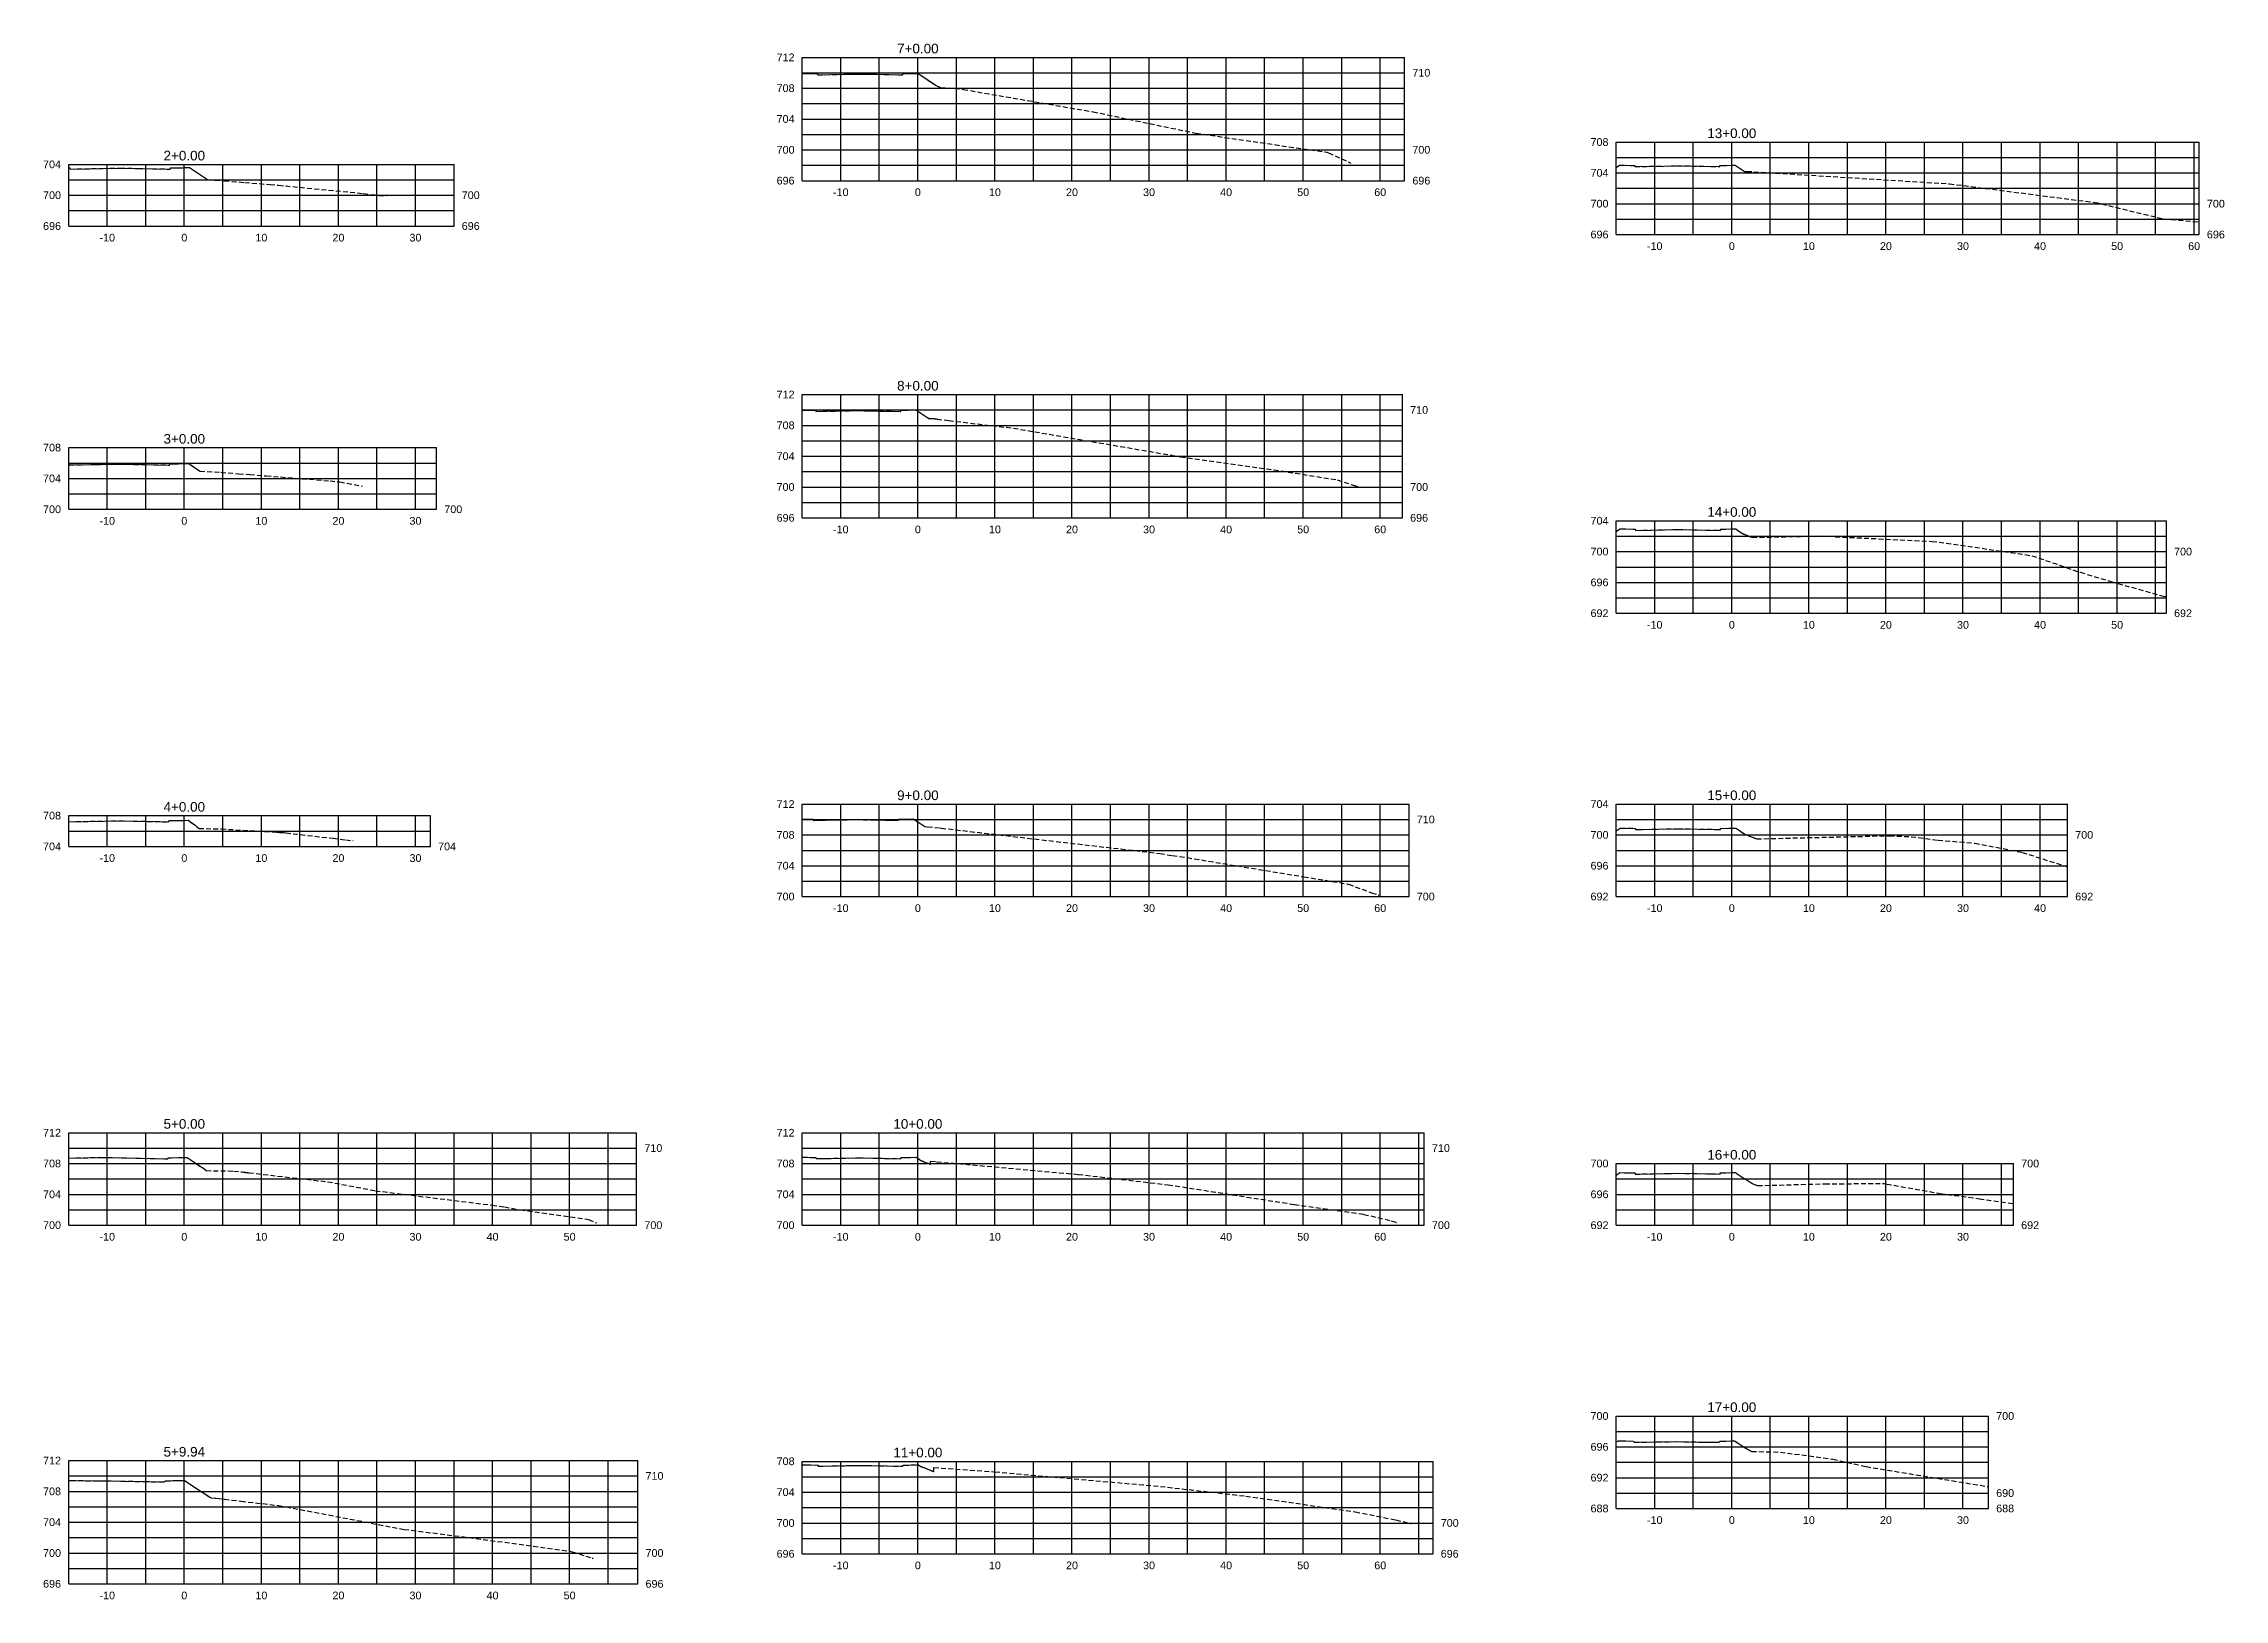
# Model space of a CAD drawing. Header units: millimetres. Extents: x 340454 to 342791, y 6993867 to 6995092.
# Drawn here: x 342430.2 to 342713.2, y 6994181 to 6994382.9 of the extents above; entities that cross this region are included whole.
import ezdxf

# ---------------------------------------------------------------- set-up
doc = ezdxf.new("R2010")
doc.units = ezdxf.units.MM
doc.header["$LTSCALE"] = 10
doc.linetypes.add('CENTER', pattern=[50.8, 31.75, -6.35, 6.35, -6.35])
doc.linetypes.add('HIDDEN', pattern=[0.375, 0.25, -0.125])
for name, color, linetype in [('_1 SEC_Superfície_Topo', 20, 'Continuous'), ('_1 SEC_Terreno Natural', 80, 'HIDDEN'), ('F-SC-CAIXA', 4, 'Continuous'), ('F-SC-MALHA', 253, 'Continuous'), ('F-SC-MALHA-TXT', 8, 'Continuous')]:
    doc.layers.add(name, color=color, linetype=linetype)
doc.styles.get("Standard").update_dxf_attribs({"font": 'arial.ttf'})

msp = doc.modelspace()

# ---------------------------------------------------------------- texts
at = {"layer": 'F-SC-MALHA-TXT', "color": 3, "linetype": 'Continuous', "lineweight": -3}
for s, insert, char_height, attachment_point in [('7+0.00', (342543.61, 6994381.6), 1.25, 8), ('712', (342527.61, 6994381.1), 1, 6), ('710', (342607.78, 6994379.1), 1, 4), ('708', (342527.61, 6994377.1), 1, 6), ('704', (342527.61, 6994373.1), 1, 6), ('708', (342633.23, 6994370.11), 1, 6), ('13+0.00', (342649.23, 6994370.61), 1.25, 8), ('704', (342432.42, 6994367.21), 1, 6), ('2+0.00', (342448.42, 6994367.71), 1.25, 8), ('700', (342527.61, 6994369.1), 1, 6), ('700', (342607.78, 6994369.1), 1, 4), ('696', (342527.61, 6994365.1), 1, 6), ('696', (342607.78, 6994365.1), 1, 4), ('704', (342633.23, 6994366.11), 1, 6), ('700', (342432.42, 6994363.21), 1, 6), ('700', (342484.42, 6994363.21), 1, 4), ('-10', (342533.61, 6994364.1), 1, 2), ('0', (342543.61, 6994364.1), 1, 2), ('0', (342543.61, 6994364.1), 1, 2), ('10', (342553.61, 6994364.1), 1, 2), ('20', (342563.61, 6994364.1), 1, 2), ('30', (342573.61, 6994364.1), 1, 2), ('40', (342583.61, 6994364.1), 1, 2), ('50', (342593.61, 6994364.1), 1, 2), ('60', (342603.61, 6994364.1), 1, 2), ('700', (342633.23, 6994362.11), 1, 6), ('700', (342710.88, 6994362.11), 1, 4), ('696', (342432.42, 6994359.21), 1, 6), ('696', (342484.42, 6994359.21), 1, 4), ('-10', (342438.42, 6994358.21), 1, 2), ('0', (342448.42, 6994358.21), 1, 2), ('0', (342448.42, 6994358.21), 1, 2), ('10', (342458.42, 6994358.21), 1, 2), ('20', (342468.42, 6994358.21), 1, 2), ('30', (342478.42, 6994358.21), 1, 2), ('696', (342633.23, 6994358.11), 1, 6), ('-10', (342639.23, 6994357.11), 1, 2), ('0', (342649.23, 6994357.11), 1, 2), ('0', (342649.23, 6994357.11), 1, 2), ('10', (342659.23, 6994357.11), 1, 2), ('20', (342669.23, 6994357.11), 1, 2), ('30', (342679.23, 6994357.11), 1, 2), ('40', (342689.23, 6994357.11), 1, 2), ('50', (342699.23, 6994357.11), 1, 2), ('60', (342709.23, 6994357.11), 1, 2), ('696', (342710.88, 6994358.11), 1, 4), ('712', (342527.61, 6994337.35), 1, 6), ('8+0.00', (342543.61, 6994337.85), 1.25, 8), ('708', (342527.61, 6994333.35), 1, 6), ('710', (342607.49, 6994335.35), 1, 4), ('708', (342432.42, 6994330.46), 1, 6), ('3+0.00', (342448.42, 6994330.96), 1.25, 8), ('704', (342527.61, 6994329.35), 1, 6), ('704', (342432.42, 6994326.46), 1, 6), ('700', (342527.61, 6994325.35), 1, 6), ('700', (342607.49, 6994325.35), 1, 4), ('700', (342432.42, 6994322.46), 1, 6), ('700', (342482.16, 6994322.46), 1, 4), ('14+0.00', (342649.23, 6994321.47), 1.25, 8), ('-10', (342438.42, 6994321.46), 1, 2), ('0', (342448.42, 6994321.46), 1, 2), ('0', (342448.42, 6994321.46), 1, 2), ('10', (342458.42, 6994321.46), 1, 2), ('20', (342468.42, 6994321.46), 1, 2), ('30', (342478.42, 6994321.46), 1, 2), ('696', (342527.61, 6994321.35), 1, 6), ('-10', (342533.61, 6994320.35), 1, 2), ('0', (342543.61, 6994320.35), 1, 2), ('0', (342543.61, 6994320.35), 1, 2), ('10', (342553.61, 6994320.35), 1, 2), ('20', (342563.61, 6994320.35), 1, 2), ('30', (342573.61, 6994320.35), 1, 2), ('40', (342583.61, 6994320.35), 1, 2), ('50', (342593.61, 6994320.35), 1, 2), ('60', (342603.61, 6994320.35), 1, 2), ('696', (342607.49, 6994321.35), 1, 4), ('704', (342633.23, 6994320.97), 1, 6), ('700', (342633.23, 6994316.97), 1, 6), ('700', (342706.62, 6994316.97), 1, 4), ('696', (342633.23, 6994312.97), 1, 6), ('692', (342633.23, 6994308.97), 1, 6), ('692', (342706.62, 6994308.97), 1, 4), ('-10', (342639.23, 6994307.97), 1, 2), ('0', (342649.23, 6994307.97), 1, 2), ('0', (342649.23, 6994307.97), 1, 2), ('10', (342659.23, 6994307.97), 1, 2), ('20', (342669.23, 6994307.97), 1, 2), ('30', (342679.23, 6994307.97), 1, 2), ('40', (342689.23, 6994307.97), 1, 2), ('50', (342699.23, 6994307.97), 1, 2), ('9+0.00', (342543.61, 6994284.71), 1.25, 8), ('15+0.00', (342649.23, 6994284.71), 1.25, 8), ('708', (342432.42, 6994282.71), 1, 6), ('4+0.00', (342448.42, 6994283.21), 1.25, 8), ('712', (342527.61, 6994284.21), 1, 6), ('710', (342608.35, 6994282.21), 1, 4), ('704', (342633.23, 6994284.21), 1, 6), ('708', (342527.61, 6994280.21), 1, 6), ('700', (342633.23, 6994280.21), 1, 6), ('700', (342693.8, 6994280.21), 1, 4), ('704', (342432.42, 6994278.71), 1, 6), ('-10', (342438.42, 6994277.71), 1, 2), ('0', (342448.42, 6994277.71), 1, 2), ('0', (342448.42, 6994277.71), 1, 2), ('10', (342458.42, 6994277.71), 1, 2), ('20', (342468.42, 6994277.71), 1, 2), ('30', (342478.42, 6994277.71), 1, 2), ('704', (342481.35, 6994278.71), 1, 4), ('704', (342527.61, 6994276.21), 1, 6), ('696', (342633.23, 6994276.21), 1, 6), ('700', (342527.61, 6994272.21), 1, 6), ('700', (342608.35, 6994272.21), 1, 4), ('692', (342633.23, 6994272.21), 1, 6), ('692', (342693.8, 6994272.21), 1, 4), ('-10', (342533.61, 6994271.21), 1, 2), ('0', (342543.61, 6994271.21), 1, 2), ('0', (342543.61, 6994271.21), 1, 2), ('10', (342553.61, 6994271.21), 1, 2), ('20', (342563.61, 6994271.21), 1, 2), ('30', (342573.61, 6994271.21), 1, 2), ('40', (342583.61, 6994271.21), 1, 2), ('50', (342593.61, 6994271.21), 1, 2), ('60', (342603.61, 6994271.21), 1, 2), ('-10', (342639.23, 6994271.21), 1, 2), ('0', (342649.23, 6994271.21), 1, 2), ('0', (342649.23, 6994271.21), 1, 2), ('10', (342659.23, 6994271.21), 1, 2), ('20', (342669.23, 6994271.21), 1, 2), ('30', (342679.23, 6994271.21), 1, 2), ('40', (342689.23, 6994271.21), 1, 2), ('5+0.00', (342448.42, 6994242.07), 1.25, 8), ('10+0.00', (342543.61, 6994242.07), 1.25, 8), ('712', (342432.42, 6994241.57), 1, 6), ('712', (342527.61, 6994241.57), 1, 6), ('708', (342432.42, 6994237.57), 1, 6), ('710', (342508.12, 6994239.57), 1, 4), ('708', (342527.61, 6994237.57), 1, 6), ('710', (342610.32, 6994239.57), 1, 4), ('700', (342633.23, 6994237.57), 1, 6), ('16+0.00', (342649.23, 6994238.07), 1.25, 8), ('700', (342686.78, 6994237.57), 1, 4), ('704', (342432.42, 6994233.57), 1, 6), ('704', (342527.61, 6994233.57), 1, 6), ('696', (342633.23, 6994233.57), 1, 6), ('700', (342432.42, 6994229.57), 1, 6), ('700', (342508.12, 6994229.57), 1, 4), ('700', (342527.61, 6994229.57), 1, 6), ('700', (342610.32, 6994229.57), 1, 4), ('692', (342633.23, 6994229.57), 1, 6), ('692', (342686.78, 6994229.57), 1, 4), ('-10', (342438.42, 6994228.57), 1, 2), ('0', (342448.42, 6994228.57), 1, 2), ('0', (342448.42, 6994228.57), 1, 2), ('10', (342458.42, 6994228.57), 1, 2), ('20', (342468.42, 6994228.57), 1, 2), ('30', (342478.42, 6994228.57), 1, 2), ('40', (342488.42, 6994228.57), 1, 2), ('50', (342498.42, 6994228.57), 1, 2), ('-10', (342533.61, 6994228.57), 1, 2), ('0', (342543.61, 6994228.57), 1, 2), ('0', (342543.61, 6994228.57), 1, 2), ('10', (342553.61, 6994228.57), 1, 2), ('20', (342563.61, 6994228.57), 1, 2), ('30', (342573.61, 6994228.57), 1, 2), ('40', (342583.61, 6994228.57), 1, 2), ('50', (342593.61, 6994228.57), 1, 2), ('60', (342603.61, 6994228.57), 1, 2), ('-10', (342639.23, 6994228.57), 1, 2), ('0', (342649.23, 6994228.57), 1, 2), ('0', (342649.23, 6994228.57), 1, 2), ('10', (342659.23, 6994228.57), 1, 2), ('20', (342669.23, 6994228.57), 1, 2), ('30', (342679.23, 6994228.57), 1, 2), ('17+0.00', (342649.23, 6994205.31), 1.25, 8), ('700', (342633.23, 6994204.81), 1, 6), ('700', (342683.54, 6994204.81), 1, 4), ('5+9.94', (342448.42, 6994199.53), 1.25, 8), ('11+0.00', (342543.61, 6994199.43), 1.25, 8), ('696', (342633.23, 6994200.81), 1, 6), ('712', (342432.42, 6994199.03), 1, 6), ('708', (342527.61, 6994198.93), 1, 6), ('708', (342432.42, 6994195.03), 1, 6), ('710', (342508.27, 6994197.03), 1, 4), ('704', (342527.61, 6994194.93), 1, 6), ('692', (342633.23, 6994196.81), 1, 6), ('690', (342683.54, 6994194.81), 1, 4), ('688', (342633.23, 6994192.81), 1, 6), ('688', (342683.54, 6994192.81), 1, 4), ('704', (342432.42, 6994191.03), 1, 6), ('700', (342527.61, 6994190.93), 1, 6), ('700', (342611.46, 6994190.93), 1, 4), ('-10', (342639.23, 6994191.81), 1, 2), ('0', (342649.23, 6994191.81), 1, 2), ('0', (342649.23, 6994191.81), 1, 2), ('10', (342659.23, 6994191.81), 1, 2), ('20', (342669.23, 6994191.81), 1, 2), ('30', (342679.23, 6994191.81), 1, 2), ('700', (342432.42, 6994187.03), 1, 6), ('700', (342508.27, 6994187.03), 1, 4), ('696', (342527.61, 6994186.93), 1, 6), ('696', (342611.46, 6994186.93), 1, 4), ('-10', (342533.61, 6994185.93), 1, 2), ('0', (342543.61, 6994185.93), 1, 2), ('0', (342543.61, 6994185.93), 1, 2), ('10', (342553.61, 6994185.93), 1, 2), ('20', (342563.61, 6994185.93), 1, 2), ('30', (342573.61, 6994185.93), 1, 2), ('40', (342583.61, 6994185.93), 1, 2), ('50', (342593.61, 6994185.93), 1, 2), ('60', (342603.61, 6994185.93), 1, 2), ('696', (342432.42, 6994183.03), 1, 6), ('-10', (342438.42, 6994182.03), 1, 2), ('0', (342448.42, 6994182.03), 1, 2), ('0', (342448.42, 6994182.03), 1, 2), ('10', (342458.42, 6994182.03), 1, 2), ('20', (342468.42, 6994182.03), 1, 2), ('30', (342478.42, 6994182.03), 1, 2), ('40', (342488.42, 6994182.03), 1, 2), ('50', (342498.42, 6994182.03), 1, 2), ('696', (342508.27, 6994183.03), 1, 4)]:
    msp.add_mtext(s, dxfattribs=dict(at, insert=insert, char_height=char_height, attachment_point=attachment_point))

# ---------------------------------------------------------------- linework, layer by layer
at = {"layer": '_1 SEC_Superfície_Topo', "color": 20, "linetype": 'Continuous', "lineweight": -3}
for points in [[(342528.61, 6994379.02), (342528.61, 6994379.02), (342530.16, 6994378.99), (342530.49, 6994378.98), (342530.53, 6994378.98), (342530.54, 6994378.98), (342530.54, 6994378.98), (342530.55, 6994378.98), (342530.56, 6994378.98), (342530.56, 6994378.98), (342530.56, 6994378.98), (342530.57, 6994378.97), (342530.57, 6994378.97), (342530.57, 6994378.97), (342530.58, 6994378.96), (342530.58, 6994378.96), (342530.58, 6994378.96), (342530.59, 6994378.96), (342530.59, 6994378.95), (342530.59, 6994378.95), (342530.59, 6994378.95), (342530.59, 6994378.94), (342530.61, 6994378.85), (342530.61, 6994378.83), (342534.03, 6994378.9), (342536.12, 6994378.94), (342538.3, 6994378.9), (342541.62, 6994378.83), (342541.62, 6994378.85), (342541.64, 6994378.94), (342541.64, 6994378.95), (342541.64, 6994378.95), (342541.64, 6994378.95), (342541.65, 6994378.95), (342541.65, 6994378.96), (342541.65, 6994378.96), (342541.65, 6994378.96), (342541.66, 6994378.97), (342541.66, 6994378.97), (342541.66, 6994378.97), (342541.67, 6994378.98), (342541.67, 6994378.98), (342541.67, 6994378.98), (342541.68, 6994378.98), (342541.69, 6994378.98), (342541.69, 6994378.98), (342541.7, 6994378.98), (342541.74, 6994378.98), (342543.36, 6994379.01), (342543.61, 6994379.02), (342543.62, 6994379.02), (342543.86, 6994378.86), (342545.84, 6994377.53), (342545.84, 6994377.53), (342545.84, 6994377.53), (342545.86, 6994377.52), (342545.86, 6994377.52), (342545.88, 6994377.51), (342545.88, 6994377.5), (342546.51, 6994377.19), (342546.53, 6994377.18), (342546.55, 6994377.17), (342546.56, 6994377.16), (342546.58, 6994377.15), (342546.59, 6994377.14)], [(342433.42, 6994366.76), (342433.48, 6994366.76), (342433.52, 6994366.76), (342433.53, 6994366.76), (342433.53, 6994366.76), (342433.54, 6994366.76), (342433.54, 6994366.76), (342433.55, 6994366.76), (342433.55, 6994366.76), (342433.56, 6994366.75), (342433.56, 6994366.75), (342433.56, 6994366.75), (342433.57, 6994366.75), (342433.57, 6994366.74), (342433.57, 6994366.74), (342433.57, 6994366.74), (342433.58, 6994366.73), (342433.58, 6994366.73), (342433.58, 6994366.72), (342433.58, 6994366.72), (342433.6, 6994366.65), (342433.6, 6994366.61), (342437.83, 6994366.69), (342440.1, 6994366.74), (342442.41, 6994366.69), (342446.6, 6994366.6), (342446.62, 6994366.67), (342446.62, 6994366.71), (342446.63, 6994366.72), (342446.63, 6994366.72), (342446.63, 6994366.72), (342446.63, 6994366.73), (342446.63, 6994366.73), (342446.64, 6994366.74), (342446.64, 6994366.74), (342446.64, 6994366.74), (342446.65, 6994366.75), (342446.65, 6994366.75), (342446.65, 6994366.75), (342446.66, 6994366.75), (342446.66, 6994366.75), (342446.67, 6994366.75), (342446.67, 6994366.75), (342446.67, 6994366.75), (342446.7, 6994366.75), (342446.72, 6994366.75), (342447.6, 6994366.77), (342448.42, 6994366.79), (342449.1, 6994366.8), (342450.51, 6994365.86), (342451.41, 6994365.26)], [(342634.23, 6994366.83), (342634.66, 6994367.12), (342636.03, 6994367.09), (342636.54, 6994367.08), (342636.58, 6994367.08), (342636.59, 6994367.08), (342636.59, 6994367.08), (342636.6, 6994367.08), (342636.6, 6994367.08), (342636.61, 6994367.08), (342636.61, 6994367.08), (342636.61, 6994367.07), (342636.62, 6994367.07), (342636.62, 6994367.07), (342636.62, 6994367.07), (342636.63, 6994367.06), (342636.63, 6994367.06), (342636.63, 6994367.06), (342636.63, 6994367.05), (342636.64, 6994367.05), (342636.64, 6994367.05), (342636.64, 6994367.04), (342636.65, 6994366.96), (342636.66, 6994366.93), (342640.41, 6994367), (342642.16, 6994367.04), (342645.59, 6994366.97), (342647.66, 6994366.92), (342647.67, 6994366.99), (342647.68, 6994367.03), (342647.68, 6994367.04), (342647.68, 6994367.04), (342647.69, 6994367.05), (342647.69, 6994367.05), (342647.69, 6994367.05), (342647.69, 6994367.06), (342647.7, 6994367.06), (342647.7, 6994367.06), (342647.7, 6994367.07), (342647.71, 6994367.07), (342647.71, 6994367.07), (342647.71, 6994367.07), (342647.72, 6994367.07), (342647.72, 6994367.07), (342647.73, 6994367.07), (342647.73, 6994367.07), (342647.76, 6994367.07), (342647.78, 6994367.07), (342648.55, 6994367.09), (342649.23, 6994367.1), (342649.66, 6994367.11), (342650.17, 6994366.77), (342650.84, 6994366.32), (342650.86, 6994366.32), (342650.88, 6994366.31), (342650.9, 6994366.3)], [(342528.61, 6994335.34), (342528.7, 6994335.34), (342530.25, 6994335.31), (342530.3, 6994335.31), (342530.3, 6994335.31), (342530.31, 6994335.31), (342530.31, 6994335.31), (342530.31, 6994335.31), (342530.32, 6994335.31), (342530.33, 6994335.3), (342530.33, 6994335.3), (342530.33, 6994335.3), (342530.34, 6994335.3), (342530.34, 6994335.3), (342530.34, 6994335.29), (342530.35, 6994335.29), (342530.35, 6994335.28), (342530.35, 6994335.28), (342530.35, 6994335.28), (342530.35, 6994335.28), (342530.35, 6994335.27), (342530.36, 6994335.25), (342530.37, 6994335.16), (342531.28, 6994335.18), (342535.87, 6994335.27), (342536.69, 6994335.25), (342541.37, 6994335.16), (342541.38, 6994335.17), (342541.4, 6994335.27), (342541.4, 6994335.27), (342541.4, 6994335.28), (342541.4, 6994335.28), (342541.4, 6994335.28), (342541.41, 6994335.29), (342541.41, 6994335.29), (342541.41, 6994335.29), (342541.41, 6994335.3), (342541.41, 6994335.3), (342541.42, 6994335.3), (342541.43, 6994335.31), (342541.43, 6994335.31), (342541.43, 6994335.31), (342541.44, 6994335.31), (342541.44, 6994335.31), (342541.45, 6994335.31), (342541.49, 6994335.31), (342541.49, 6994335.31), (342541.74, 6994335.31), (342543.37, 6994335.35), (342543.57, 6994335.22), (342543.61, 6994335.19), (342544.89, 6994334.34), (342544.89, 6994334.33), (342544.93, 6994334.31), (342544.96, 6994334.29), (342544.98, 6994334.27), (342545.01, 6994334.25)], [(342433.42, 6994328.36), (342433.43, 6994328.36), (342433.44, 6994328.36), (342433.44, 6994328.36), (342433.45, 6994328.36), (342433.45, 6994328.35), (342433.45, 6994328.35), (342433.46, 6994328.35), (342433.46, 6994328.35), (342433.46, 6994328.35), (342433.47, 6994328.34), (342433.47, 6994328.34), (342433.47, 6994328.34), (342433.48, 6994328.33), (342433.48, 6994328.33), (342433.48, 6994328.33), (342433.48, 6994328.32), (342433.48, 6994328.32), (342433.49, 6994328.26), (342433.5, 6994328.21), (342436.9, 6994328.27), (342440, 6994328.33), (342443.51, 6994328.26), (342446.5, 6994328.2), (342446.52, 6994328.26), (342446.53, 6994328.31), (342446.53, 6994328.32), (342446.53, 6994328.32), (342446.53, 6994328.32), (342446.53, 6994328.33), (342446.53, 6994328.33), (342446.54, 6994328.33), (342446.54, 6994328.34), (342446.54, 6994328.34), (342446.55, 6994328.34), (342446.55, 6994328.35), (342446.55, 6994328.35), (342446.56, 6994328.35), (342446.56, 6994328.35), (342446.57, 6994328.35), (342446.57, 6994328.35), (342446.57, 6994328.35), (342446.6, 6994328.35), (342446.62, 6994328.35), (342447.68, 6994328.37), (342448.42, 6994328.39), (342449, 6994328.4), (342449.63, 6994327.98), (342450.46, 6994327.43), (342450.47, 6994327.42)], [(342634.23, 6994319.58), (342634.29, 6994319.62), (342634.74, 6994319.92), (342635.46, 6994319.91), (342636.62, 6994319.88), (342636.65, 6994319.88), (342636.67, 6994319.88), (342636.67, 6994319.88), (342636.68, 6994319.88), (342636.68, 6994319.88), (342636.69, 6994319.88), (342636.69, 6994319.88), (342636.69, 6994319.88), (342636.7, 6994319.87), (342636.7, 6994319.87), (342636.7, 6994319.87), (342636.71, 6994319.86), (342636.71, 6994319.86), (342636.71, 6994319.86), (342636.71, 6994319.85), (342636.72, 6994319.85), (342636.72, 6994319.85), (342636.72, 6994319.84), (342636.73, 6994319.8), (342636.74, 6994319.73), (342638.78, 6994319.77), (342642.24, 6994319.84), (342645.89, 6994319.77), (342647.74, 6994319.73), (342647.75, 6994319.77), (342647.76, 6994319.84), (342647.76, 6994319.84), (342647.76, 6994319.85), (342647.77, 6994319.85), (342647.77, 6994319.85), (342647.77, 6994319.86), (342647.77, 6994319.86), (342647.77, 6994319.86), (342647.78, 6994319.87), (342647.78, 6994319.87), (342647.79, 6994319.87), (342647.79, 6994319.87), (342647.79, 6994319.88), (342647.8, 6994319.88), (342647.8, 6994319.88), (342647.8, 6994319.88), (342647.81, 6994319.88), (342647.84, 6994319.88), (342647.86, 6994319.88), (342648.47, 6994319.89), (342649.23, 6994319.91), (342649.74, 6994319.92), (342650.01, 6994319.73), (342650.6, 6994319.34), (342650.6, 6994319.34), (342650.6, 6994319.34), (342650.62, 6994319.33), (342650.62, 6994319.33), (342650.63, 6994319.33), (342650.63, 6994319.32), (342650.64, 6994319.32), (342650.64, 6994319.32), (342650.65, 6994319.31), (342650.66, 6994319.31), (342650.67, 6994319.3), (342650.68, 6994319.3), (342650.69, 6994319.29), (342650.69, 6994319.29), (342650.7, 6994319.29), (342650.7, 6994319.29), (342650.71, 6994319.28), (342650.72, 6994319.28), (342650.73, 6994319.27), (342650.73, 6994319.27), (342650.74, 6994319.27), (342650.75, 6994319.27), (342650.76, 6994319.26), (342650.76, 6994319.26), (342650.77, 6994319.25), (342650.77, 6994319.25), (342650.78, 6994319.25), (342650.79, 6994319.25), (342650.8, 6994319.24), (342650.8, 6994319.24), (342650.81, 6994319.24), (342650.82, 6994319.23), (342650.82, 6994319.23), (342650.83, 6994319.22), (342650.84, 6994319.22), (342650.85, 6994319.22), (342650.86, 6994319.22), (342650.87, 6994319.21), (342650.87, 6994319.21), (342650.88, 6994319.2), (342650.89, 6994319.2), (342650.9, 6994319.2), (342650.91, 6994319.2), (342650.92, 6994319.19), (342650.92, 6994319.19), (342650.93, 6994319.18), (342650.94, 6994319.18), (342650.95, 6994319.18), (342650.96, 6994319.17), (342651.26, 6994319.05), (342651.28, 6994319.05), (342651.28, 6994319.05), (342651.29, 6994319.04), (342651.3, 6994319.04), (342651.32, 6994319.03), (342651.9, 6994318.81)], [(342433.42, 6994281.92), (342438, 6994282.01), (342439.9, 6994282.04), (342444.62, 6994281.95), (342446.4, 6994281.91), (342446.41, 6994281.99), (342446.42, 6994282.02), (342446.42, 6994282.03), (342446.42, 6994282.03), (342446.42, 6994282.03), (342446.43, 6994282.04), (342446.43, 6994282.04), (342446.43, 6994282.04), (342446.43, 6994282.04), (342446.44, 6994282.05), (342446.44, 6994282.05), (342446.45, 6994282.05), (342446.45, 6994282.06), (342446.45, 6994282.06), (342446.46, 6994282.06), (342446.46, 6994282.06), (342446.46, 6994282.06), (342446.47, 6994282.06), (342446.51, 6994282.06), (342446.52, 6994282.06), (342448.28, 6994282.1), (342448.42, 6994282.1), (342448.9, 6994282.11), (342449.1, 6994281.98), (342449.76, 6994281.54), (342449.77, 6994281.52), (342449.78, 6994281.51), (342449.79, 6994281.51), (342449.79, 6994281.5), (342449.91, 6994281.39), (342449.99, 6994281.34), (342450, 6994281.32), (342450.16, 6994281.18), (342450.17, 6994281.17), (342450.31, 6994281.04)], [(342528.61, 6994282.28), (342529.83, 6994282.25), (342529.94, 6994282.25), (342529.99, 6994282.25), (342529.99, 6994282.25), (342529.99, 6994282.25), (342530, 6994282.25), (342530.01, 6994282.25), (342530.01, 6994282.25), (342530.01, 6994282.25), (342530.02, 6994282.25), (342530.02, 6994282.24), (342530.02, 6994282.24), (342530.02, 6994282.24), (342530.03, 6994282.23), (342530.04, 6994282.23), (342530.04, 6994282.23), (342530.04, 6994282.23), (342530.04, 6994282.22), (342530.04, 6994282.21), (342530.04, 6994282.21), (342530.04, 6994282.2), (342530.06, 6994282.1), (342534.73, 6994282.19), (342535.56, 6994282.21), (342539.71, 6994282.12), (342541.06, 6994282.1), (342541.07, 6994282.13), (342541.09, 6994282.21), (342541.09, 6994282.21), (342541.09, 6994282.21), (342541.09, 6994282.22), (342541.09, 6994282.22), (342541.1, 6994282.23), (342541.1, 6994282.23), (342541.1, 6994282.23), (342541.1, 6994282.23), (342541.11, 6994282.24), (342541.11, 6994282.24), (342541.11, 6994282.24), (342541.12, 6994282.24), (342541.12, 6994282.24), (342541.13, 6994282.24), (342541.13, 6994282.24), (342541.14, 6994282.25), (342541.17, 6994282.25), (342541.18, 6994282.25), (342542.5, 6994282.27), (342543.06, 6994282.28), (342543.53, 6994281.97), (342543.61, 6994281.92), (342544.52, 6994281.31)], [(342634.23, 6994280.75), (342634.75, 6994281.1), (342634.82, 6994281.1), (342636.63, 6994281.06), (342636.68, 6994281.06), (342636.68, 6994281.06), (342636.68, 6994281.06), (342636.69, 6994281.06), (342636.69, 6994281.06), (342636.7, 6994281.06), (342636.71, 6994281.05), (342636.71, 6994281.05), (342636.71, 6994281.05), (342636.71, 6994281.05), (342636.71, 6994281.05), (342636.72, 6994281.04), (342636.72, 6994281.04), (342636.73, 6994281.03), (342636.73, 6994281.03), (342636.73, 6994281.03), (342636.73, 6994281.02), (342636.73, 6994281.02), (342636.73, 6994281.01), (342636.75, 6994280.91), (342636.97, 6994280.91), (342642.25, 6994281.02), (342647.43, 6994280.92), (342647.75, 6994280.91), (342647.75, 6994280.92), (342647.78, 6994281.02), (342647.78, 6994281.03), (342647.78, 6994281.03), (342647.78, 6994281.03), (342647.78, 6994281.04), (342647.78, 6994281.04), (342647.79, 6994281.04), (342647.79, 6994281.04), (342647.79, 6994281.05), (342647.8, 6994281.05), (342647.8, 6994281.05), (342647.81, 6994281.06), (342647.81, 6994281.06), (342647.81, 6994281.06), (342647.82, 6994281.06), (342647.82, 6994281.06), (342647.82, 6994281.06), (342647.87, 6994281.06), (342647.87, 6994281.06), (342649.23, 6994281.09), (342649.63, 6994281.1), (342649.75, 6994281.1), (342649.83, 6994281.05), (342650.98, 6994280.28), (342650.99, 6994280.27), (342650.99, 6994280.27), (342651, 6994280.27), (342651, 6994280.27), (342651.01, 6994280.26), (342651.01, 6994280.26), (342651.01, 6994280.26), (342651.02, 6994280.26), (342651.02, 6994280.26), (342651.03, 6994280.25), (342651.03, 6994280.25), (342651.03, 6994280.25), (342651.04, 6994280.25), (342651.05, 6994280.24), (342651.05, 6994280.24), (342651.06, 6994280.24), (342651.06, 6994280.24), (342651.07, 6994280.23), (342651.07, 6994280.23), (342651.07, 6994280.23), (342651.08, 6994280.23), (342651.08, 6994280.23), (342651.31, 6994280.14), (342651.31, 6994280.14), (342651.31, 6994280.14), (342651.31, 6994280.14), (342651.32, 6994280.14), (342651.32, 6994280.13), (342652.46, 6994279.7)], [(342433.42, 6994238.29), (342437.55, 6994238.36), (342438.42, 6994238.37), (342442.12, 6994238.28), (342446.29, 6994238.18), (342446.29, 6994238.19), (342446.29, 6994238.19), (342446.29, 6994238.19), (342446.29, 6994238.19), (342446.29, 6994238.19), (342446.29, 6994238.19), (342446.3, 6994238.19), (342446.3, 6994238.2), (342446.3, 6994238.2), (342446.3, 6994238.2), (342446.32, 6994238.29), (342446.33, 6994238.3), (342446.33, 6994238.3), (342446.33, 6994238.31), (342446.34, 6994238.32), (342446.34, 6994238.32), (342446.35, 6994238.32), (342446.36, 6994238.33), (342446.37, 6994238.33), (342446.41, 6994238.33), (342446.74, 6994238.33), (342448.42, 6994238.36), (342448.78, 6994238.36), (342449.16, 6994238.11), (342450.72, 6994237.06), (342450.78, 6994237.04), (342450.82, 6994237.02), (342450.84, 6994237.01), (342450.97, 6994236.92), (342451.11, 6994236.79), (342451.14, 6994236.77), (342451.24, 6994236.68), (342451.27, 6994236.65)], [(342528.61, 6994238.39), (342528.68, 6994238.39), (342530.28, 6994238.36), (342530.32, 6994238.36), (342530.33, 6994238.36), (342530.33, 6994238.36), (342530.34, 6994238.36), (342530.35, 6994238.35), (342530.35, 6994238.35), (342530.35, 6994238.35), (342530.36, 6994238.35), (342530.36, 6994238.35), (342530.36, 6994238.34), (342530.37, 6994238.34), (342530.37, 6994238.34), (342530.37, 6994238.34), (342530.37, 6994238.33), (342530.38, 6994238.33), (342530.38, 6994238.32), (342530.38, 6994238.32), (342530.38, 6994238.32), (342530.4, 6994238.23), (342530.4, 6994238.21), (342531.75, 6994238.23), (342535.9, 6994238.31), (342538.36, 6994238.26), (342541.4, 6994238.2), (342541.41, 6994238.25), (342541.43, 6994238.3), (342541.43, 6994238.31), (342541.43, 6994238.31), (342541.43, 6994238.32), (342541.43, 6994238.32), (342541.43, 6994238.32), (342541.44, 6994238.33), (342541.44, 6994238.33), (342541.44, 6994238.33), (342541.45, 6994238.34), (342541.45, 6994238.34), (342541.45, 6994238.34), (342541.46, 6994238.34), (342541.46, 6994238.34), (342541.47, 6994238.34), (342541.47, 6994238.34), (342541.47, 6994238.35), (342541.5, 6994238.35), (342541.52, 6994238.35), (342542.61, 6994238.37), (342543.4, 6994238.38), (342543.61, 6994238.25), (342543.76, 6994238.14), (342544, 6994237.98), (342544.01, 6994237.98), (342544.01, 6994237.98), (342544.02, 6994237.97), (342544.02, 6994237.97), (342544.04, 6994237.96), (342544.04, 6994237.96), (342544.05, 6994237.96), (342544.06, 6994237.96), (342544.07, 6994237.95), (342544.07, 6994237.95), (342544.09, 6994237.94), (342544.09, 6994237.94), (342544.1, 6994237.93), (342544.11, 6994237.93), (342544.12, 6994237.93), (342544.12, 6994237.92), (342544.14, 6994237.92), (342544.14, 6994237.92), (342544.15, 6994237.91), (342544.16, 6994237.91), (342544.17, 6994237.9), (342544.18, 6994237.9), (342544.19, 6994237.89), (342544.19, 6994237.89), (342544.21, 6994237.89), (342544.21, 6994237.88), (342544.23, 6994237.88), (342544.23, 6994237.88), (342544.25, 6994237.87), (342544.25, 6994237.87), (342544.26, 6994237.86), (342544.27, 6994237.86), (342544.28, 6994237.85), (342544.3, 6994237.85), (342544.3, 6994237.85), (342544.32, 6994237.84), (342544.32, 6994237.84), (342544.34, 6994237.83), (342544.34, 6994237.83), (342544.36, 6994237.83), (342544.36, 6994237.82), (342544.38, 6994237.82), (342544.38, 6994237.81), (342544.72, 6994237.68), (342544.72, 6994237.68), (342544.75, 6994237.67), (342544.76, 6994237.67), (342544.79, 6994237.66), (342544.79, 6994237.65), (342544.82, 6994237.64), (342544.83, 6994237.64), (342544.86, 6994237.63), (342544.87, 6994237.63), (342544.9, 6994237.61), (342544.93, 6994237.6), (342544.94, 6994237.6), (342544.97, 6994237.59), (342544.97, 6994237.59), (342545, 6994237.57), (342545.01, 6994237.57), (342545.04, 6994237.56), (342545.05, 6994237.56), (342545.08, 6994237.55), (342545.09, 6994237.54), (342545.12, 6994237.53), (342545.15, 6994237.52), (342545.18, 6994237.51), (342545.18, 6994237.51), (342545.21, 6994237.5), (342545.24, 6994237.49), (342545.27, 6994237.48)], [(342634.23, 6994236.08), (342634.49, 6994236.25), (342634.7, 6994236.39), (342635.29, 6994236.38), (342636.58, 6994236.35), (342636.62, 6994236.35), (342636.63, 6994236.35), (342636.64, 6994236.35), (342636.64, 6994236.35), (342636.64, 6994236.35), (342636.65, 6994236.35), (342636.65, 6994236.35), (342636.65, 6994236.35), (342636.66, 6994236.34), (342636.66, 6994236.34), (342636.67, 6994236.34), (342636.67, 6994236.34), (342636.67, 6994236.33), (342636.67, 6994236.33), (342636.67, 6994236.33), (342636.68, 6994236.32), (342636.68, 6994236.31), (342636.68, 6994236.31), (342636.69, 6994236.28), (342636.7, 6994236.2), (342640.73, 6994236.28), (342642.2, 6994236.31), (342646.5, 6994236.23), (342647.7, 6994236.21), (342647.71, 6994236.23), (342647.72, 6994236.32), (342647.72, 6994236.32), (342647.73, 6994236.33), (342647.73, 6994236.33), (342647.73, 6994236.33), (342647.73, 6994236.34), (342647.73, 6994236.34), (342647.74, 6994236.34), (342647.74, 6994236.35), (342647.74, 6994236.35), (342647.75, 6994236.35), (342647.75, 6994236.35), (342647.76, 6994236.35), (342647.76, 6994236.35), (342647.76, 6994236.36), (342647.77, 6994236.36), (342647.77, 6994236.36), (342647.81, 6994236.36), (342647.82, 6994236.36), (342649.23, 6994236.39), (342649.33, 6994236.39), (342649.7, 6994236.4), (342649.92, 6994236.25), (342650.84, 6994235.63), (342650.86, 6994235.63), (342650.86, 6994235.63), (342650.93, 6994235.58), (342650.93, 6994235.58), (342651.01, 6994235.53), (342651.07, 6994235.49), (342651.13, 6994235.45), (342651.19, 6994235.41), (342651.2, 6994235.41), (342651.26, 6994235.37), (342651.31, 6994235.34), (342651.36, 6994235.31), (342651.41, 6994235.28), (342651.45, 6994235.25), (342651.49, 6994235.22), (342651.53, 6994235.2), (342651.57, 6994235.18), (342651.61, 6994235.15), (342651.64, 6994235.13), (342651.67, 6994235.11), (342651.7, 6994235.09), (342651.73, 6994235.07), (342651.76, 6994235.06), (342651.79, 6994235.04), (342651.82, 6994235.02), (342651.84, 6994235.01), (342651.87, 6994234.99), (342651.89, 6994234.98), (342651.91, 6994234.97), (342651.94, 6994234.95), (342651.95, 6994234.95), (342652.58, 6994234.71)], [(342634.49, 6994201.53), (342634.54, 6994201.57), (342634.58, 6994201.6), (342635.48, 6994201.58), (342636.46, 6994201.56), (342636.53, 6994201.47), (342636.55, 6994201.47), (342636.56, 6994201.47), (342636.56, 6994201.47), (342636.56, 6994201.47), (342636.57, 6994201.47), (342636.57, 6994201.47), (342636.57, 6994201.46), (342636.57, 6994201.46), (342636.57, 6994201.46), (342636.58, 6994201.41), (342639.55, 6994201.45), (342642.08, 6994201.49), (342644.94, 6994201.44), (342647.58, 6994201.4), (342647.6, 6994201.46), (342647.6, 6994201.47), (342647.6, 6994201.47), (342647.6, 6994201.47), (342647.61, 6994201.48), (342647.61, 6994201.48), (342647.61, 6994201.48), (342647.62, 6994201.48), (342647.62, 6994201.48), (342647.65, 6994201.48), (342647.7, 6994201.55), (342648.44, 6994201.57), (342649.23, 6994201.58), (342649.58, 6994201.59), (342650.04, 6994201.29), (342650.85, 6994200.75), (342650.87, 6994200.74), (342650.87, 6994200.73), (342650.89, 6994200.72), (342650.92, 6994200.7), (342650.94, 6994200.69), (342650.97, 6994200.68), (342650.99, 6994200.66), (342651.02, 6994200.65), (342651.04, 6994200.63), (342651.07, 6994200.62), (342651.09, 6994200.6), (342651.12, 6994200.59), (342651.14, 6994200.58), (342651.17, 6994200.56), (342651.19, 6994200.55), (342651.22, 6994200.53), (342651.24, 6994200.52), (342651.27, 6994200.5), (342651.3, 6994200.49), (342651.32, 6994200.48), (342651.35, 6994200.46), (342651.37, 6994200.45), (342651.4, 6994200.43), (342651.43, 6994200.42), (342651.44, 6994200.41), (342651.47, 6994200.39), (342651.48, 6994200.39), (342651.5, 6994200.38), (342651.53, 6994200.36), (342651.56, 6994200.35), (342651.58, 6994200.33), (342651.61, 6994200.32), (342651.64, 6994200.3), (342651.66, 6994200.29), (342651.68, 6994200.28), (342651.7, 6994200.27), (342651.72, 6994200.26), (342651.74, 6994200.25), (342651.76, 6994200.24), (342651.78, 6994200.23), (342651.79, 6994200.22), (342651.81, 6994200.21), (342651.81, 6994200.21)], [(342528.61, 6994198.56), (342528.68, 6994198.49), (342529.71, 6994198.47), (342530.56, 6994198.45), (342530.58, 6994198.45), (342530.61, 6994198.45), (342530.61, 6994198.45), (342530.62, 6994198.45), (342530.62, 6994198.45), (342530.62, 6994198.45), (342530.63, 6994198.45), (342530.63, 6994198.45), (342530.64, 6994198.44), (342530.64, 6994198.44), (342530.64, 6994198.44), (342530.65, 6994198.43), (342530.65, 6994198.43), (342530.65, 6994198.43), (342530.65, 6994198.42), (342530.65, 6994198.42), (342530.66, 6994198.42), (342530.66, 6994198.41), (342530.67, 6994198.37), (342530.68, 6994198.3), (342534.31, 6994198.37), (342536.18, 6994198.41), (342537.62, 6994198.38), (342541.68, 6994198.29), (342541.68, 6994198.31), (342541.7, 6994198.4), (342541.7, 6994198.41), (342541.7, 6994198.41), (342541.7, 6994198.41), (342541.71, 6994198.42), (342541.71, 6994198.43), (342541.71, 6994198.43), (342541.72, 6994198.43), (342541.72, 6994198.43), (342541.72, 6994198.43), (342541.73, 6994198.44), (342541.73, 6994198.44), (342541.73, 6994198.44), (342541.74, 6994198.44), (342541.74, 6994198.44), (342541.75, 6994198.44), (342541.75, 6994198.44), (342541.76, 6994198.44), (342541.8, 6994198.44), (342543.46, 6994198.48), (342543.61, 6994198.48), (342543.68, 6994198.48), (342543.71, 6994198.46), (342543.99, 6994198.27), (342544, 6994198.27), (342544, 6994198.27), (342544.01, 6994198.26), (342544.01, 6994198.26), (342544.03, 6994198.25), (342544.03, 6994198.25), (342544.05, 6994198.25), (342544.05, 6994198.25), (342544.07, 6994198.24), (342544.07, 6994198.24), (342544.08, 6994198.23), (342544.08, 6994198.23), (342544.1, 6994198.22), (342544.1, 6994198.22), (342544.12, 6994198.22), (342544.12, 6994198.21), (342544.14, 6994198.21), (342544.14, 6994198.21), (342544.14, 6994198.21), (342544.16, 6994198.2), (342544.16, 6994198.2), (342544.18, 6994198.19), (342544.18, 6994198.19), (342544.2, 6994198.18), (342544.2, 6994198.18), (342544.22, 6994198.18), (342544.22, 6994198.17), (342544.24, 6994198.17), (342545.19, 6994197.8), (342545.21, 6994197.79), (342545.23, 6994197.78), (342545.25, 6994197.78), (342545.26, 6994197.77), (342545.28, 6994197.76), (342545.3, 6994197.75), (342545.32, 6994197.75), (342545.34, 6994197.74), (342545.36, 6994197.73), (342545.38, 6994197.73), (342545.4, 6994197.72), (342545.41, 6994197.71), (342545.43, 6994197.7), (342545.45, 6994197.7), (342545.47, 6994197.69), (342545.49, 6994197.68), (342545.51, 6994197.68), (342545.53, 6994197.67), (342545.55, 6994197.66), (342545.57, 6994197.65), (342545.59, 6994197.65), (342545.61, 6994197.64), (342545.63, 6994197.63), (342545.63, 6994197.63), (342545.65, 6994197.63), (342545.66, 6994197.62), (342545.68, 6994197.61)], [(342433.42, 6994196.46), (342433.74, 6994196.45), (342436.94, 6994196.4), (342438.29, 6994196.41), (342443.22, 6994196.31), (342445.89, 6994196.26), (342445.9, 6994196.33), (342445.91, 6994196.34), (342445.91, 6994196.34), (342445.91, 6994196.35), (342445.91, 6994196.35), (342445.92, 6994196.36), (342445.92, 6994196.36), (342445.93, 6994196.36), (342445.94, 6994196.36), (342445.97, 6994196.36), (342445.98, 6994196.4), (342445.98, 6994196.4), (342445.98, 6994196.4), (342445.98, 6994196.41), (342445.98, 6994196.41), (342445.98, 6994196.41), (342445.99, 6994196.41), (342445.99, 6994196.41), (342445.99, 6994196.41), (342446.01, 6994196.41), (342447.59, 6994196.44), (342448.42, 6994196.46), (342448.43, 6994196.46), (342450.62, 6994195), (342451.8, 6994194.22)]]:
    msp.add_lwpolyline(points, dxfattribs=at)
at = {"layer": '_1 SEC_Terreno Natural', "color": 80, "linetype": 'HIDDEN', "lineweight": -3, "ltscale": 0.25}
for points in [[(342528.61, 6994379.02), (342528.61, 6994379.02), (342530.16, 6994378.99), (342530.49, 6994378.98), (342530.53, 6994378.98), (342530.54, 6994378.98), (342530.54, 6994378.98), (342530.55, 6994378.98), (342530.56, 6994378.98), (342530.56, 6994378.98), (342530.56, 6994378.98), (342530.57, 6994378.97), (342530.57, 6994378.97), (342530.57, 6994378.97), (342530.58, 6994378.96), (342530.58, 6994378.96), (342530.58, 6994378.96), (342530.59, 6994378.96), (342530.59, 6994378.95), (342530.59, 6994378.95), (342530.59, 6994378.95), (342530.59, 6994378.94), (342530.61, 6994378.85), (342530.61, 6994378.83), (342534.03, 6994378.9), (342536.12, 6994378.94), (342538.3, 6994378.9), (342541.62, 6994378.83), (342541.62, 6994378.85), (342541.64, 6994378.94), (342541.64, 6994378.95), (342541.64, 6994378.95), (342541.64, 6994378.95), (342541.65, 6994378.95), (342541.65, 6994378.96), (342541.65, 6994378.96), (342541.65, 6994378.96), (342541.66, 6994378.97), (342541.66, 6994378.97), (342541.66, 6994378.97), (342541.67, 6994378.98), (342541.67, 6994378.98), (342541.67, 6994378.98), (342541.68, 6994378.98), (342541.69, 6994378.98), (342541.69, 6994378.98), (342541.7, 6994378.98), (342541.74, 6994378.98), (342543.36, 6994379.01), (342543.61, 6994379.02), (342543.62, 6994379.02), (342543.86, 6994378.86), (342545.84, 6994377.53), (342545.84, 6994377.53), (342545.84, 6994377.53), (342545.86, 6994377.52), (342545.86, 6994377.52), (342545.88, 6994377.51), (342545.88, 6994377.5), (342546.51, 6994377.19), (342546.53, 6994377.18), (342546.55, 6994377.17), (342546.56, 6994377.16), (342546.58, 6994377.15), (342546.59, 6994377.14), (342548.39, 6994377.12), (342549.5, 6994376.94), (342566.36, 6994374.03), (342579.7, 6994371.26), (342596.4, 6994368.83), (342596.68, 6994368.78), (342596.9, 6994368.7), (342599.73, 6994367.42), (342599.79, 6994367.39), (342599.8, 6994367.39)], [(342433.42, 6994366.76), (342433.48, 6994366.76), (342433.52, 6994366.76), (342433.53, 6994366.76), (342433.53, 6994366.76), (342433.54, 6994366.76), (342433.54, 6994366.76), (342433.55, 6994366.76), (342433.55, 6994366.76), (342433.56, 6994366.75), (342433.56, 6994366.75), (342433.56, 6994366.75), (342433.57, 6994366.75), (342433.57, 6994366.74), (342433.57, 6994366.74), (342433.57, 6994366.74), (342433.58, 6994366.73), (342433.58, 6994366.73), (342433.58, 6994366.72), (342433.58, 6994366.72), (342433.6, 6994366.65), (342433.6, 6994366.61), (342437.83, 6994366.69), (342440.1, 6994366.74), (342442.41, 6994366.69), (342446.6, 6994366.6), (342446.62, 6994366.67), (342446.62, 6994366.71), (342446.63, 6994366.72), (342446.63, 6994366.72), (342446.63, 6994366.72), (342446.63, 6994366.73), (342446.63, 6994366.73), (342446.64, 6994366.74), (342446.64, 6994366.74), (342446.64, 6994366.74), (342446.65, 6994366.75), (342446.65, 6994366.75), (342446.65, 6994366.75), (342446.66, 6994366.75), (342446.66, 6994366.75), (342446.67, 6994366.75), (342446.67, 6994366.75), (342446.67, 6994366.75), (342446.7, 6994366.75), (342446.72, 6994366.75), (342447.6, 6994366.77), (342448.42, 6994366.79), (342449.1, 6994366.8), (342450.51, 6994365.86), (342451.41, 6994365.26), (342453.64, 6994365.08), (342456.27, 6994364.87), (342458.14, 6994364.72), (342459.55, 6994364.6), (342460.66, 6994364.5), (342461.55, 6994364.42), (342471.65, 6994363.44), (342473.68, 6994363.19), (342474.69, 6994363.19)], [(342634.23, 6994366.83), (342634.66, 6994367.12), (342636.03, 6994367.09), (342636.54, 6994367.08), (342636.58, 6994367.08), (342636.59, 6994367.08), (342636.59, 6994367.08), (342636.6, 6994367.08), (342636.6, 6994367.08), (342636.61, 6994367.08), (342636.61, 6994367.08), (342636.61, 6994367.07), (342636.62, 6994367.07), (342636.62, 6994367.07), (342636.62, 6994367.07), (342636.63, 6994367.06), (342636.63, 6994367.06), (342636.63, 6994367.06), (342636.63, 6994367.05), (342636.64, 6994367.05), (342636.64, 6994367.05), (342636.64, 6994367.04), (342636.65, 6994366.96), (342636.66, 6994366.93), (342640.41, 6994367), (342642.16, 6994367.04), (342645.59, 6994366.97), (342647.66, 6994366.92), (342647.67, 6994366.99), (342647.68, 6994367.03), (342647.68, 6994367.04), (342647.68, 6994367.04), (342647.69, 6994367.05), (342647.69, 6994367.05), (342647.69, 6994367.05), (342647.69, 6994367.06), (342647.7, 6994367.06), (342647.7, 6994367.06), (342647.7, 6994367.07), (342647.71, 6994367.07), (342647.71, 6994367.07), (342647.71, 6994367.07), (342647.72, 6994367.07), (342647.72, 6994367.07), (342647.73, 6994367.07), (342647.73, 6994367.07), (342647.76, 6994367.07), (342647.78, 6994367.07), (342648.55, 6994367.09), (342649.23, 6994367.1), (342649.66, 6994367.11), (342650.17, 6994366.77), (342650.84, 6994366.32), (342650.86, 6994366.32), (342650.88, 6994366.31), (342650.9, 6994366.3), (342651.21, 6994366.3), (342652.09, 6994366.26), (342677.47, 6994364.7), (342696.58, 6994362.24), (342696.72, 6994362.22), (342696.79, 6994362.19), (342697.21, 6994362.09), (342704.45, 6994360.33), (342705.33, 6994360.16), (342709.88, 6994359.75)], [(342528.61, 6994335.34), (342528.7, 6994335.34), (342530.25, 6994335.31), (342530.3, 6994335.31), (342530.3, 6994335.31), (342530.31, 6994335.31), (342530.31, 6994335.31), (342530.31, 6994335.31), (342530.32, 6994335.31), (342530.33, 6994335.3), (342530.33, 6994335.3), (342530.33, 6994335.3), (342530.34, 6994335.3), (342530.34, 6994335.3), (342530.34, 6994335.29), (342530.35, 6994335.29), (342530.35, 6994335.28), (342530.35, 6994335.28), (342530.35, 6994335.28), (342530.35, 6994335.28), (342530.35, 6994335.27), (342530.36, 6994335.25), (342530.37, 6994335.16), (342531.28, 6994335.18), (342535.87, 6994335.27), (342536.69, 6994335.25), (342541.37, 6994335.16), (342541.38, 6994335.17), (342541.4, 6994335.27), (342541.4, 6994335.27), (342541.4, 6994335.28), (342541.4, 6994335.28), (342541.4, 6994335.28), (342541.41, 6994335.29), (342541.41, 6994335.29), (342541.41, 6994335.29), (342541.41, 6994335.3), (342541.41, 6994335.3), (342541.42, 6994335.3), (342541.43, 6994335.31), (342541.43, 6994335.31), (342541.43, 6994335.31), (342541.44, 6994335.31), (342541.44, 6994335.31), (342541.45, 6994335.31), (342541.49, 6994335.31), (342541.49, 6994335.31), (342541.74, 6994335.31), (342543.37, 6994335.35), (342543.57, 6994335.22), (342543.61, 6994335.19), (342544.89, 6994334.34), (342544.89, 6994334.33), (342544.93, 6994334.31), (342544.96, 6994334.29), (342544.98, 6994334.27), (342545.01, 6994334.25), (342545.53, 6994334.25), (342545.63, 6994334.24), (342545.71, 6994334.23), (342545.79, 6994334.22), (342545.86, 6994334.21), (342545.93, 6994334.2), (342546, 6994334.19), (342546.06, 6994334.18), (342546.11, 6994334.17), (342547.63, 6994333.97), (342556.02, 6994332.99), (342577.7, 6994329.28), (342589.81, 6994327.59), (342598.02, 6994326.28), (342600.29, 6994325.53), (342601.11, 6994325.26)], [(342433.42, 6994328.36), (342433.43, 6994328.36), (342433.44, 6994328.36), (342433.44, 6994328.36), (342433.45, 6994328.36), (342433.45, 6994328.35), (342433.45, 6994328.35), (342433.46, 6994328.35), (342433.46, 6994328.35), (342433.46, 6994328.35), (342433.47, 6994328.34), (342433.47, 6994328.34), (342433.47, 6994328.34), (342433.48, 6994328.33), (342433.48, 6994328.33), (342433.48, 6994328.33), (342433.48, 6994328.32), (342433.48, 6994328.32), (342433.49, 6994328.26), (342433.5, 6994328.21), (342436.9, 6994328.27), (342440, 6994328.33), (342443.51, 6994328.26), (342446.5, 6994328.2), (342446.52, 6994328.26), (342446.53, 6994328.31), (342446.53, 6994328.32), (342446.53, 6994328.32), (342446.53, 6994328.32), (342446.53, 6994328.33), (342446.53, 6994328.33), (342446.54, 6994328.33), (342446.54, 6994328.34), (342446.54, 6994328.34), (342446.55, 6994328.34), (342446.55, 6994328.35), (342446.55, 6994328.35), (342446.56, 6994328.35), (342446.56, 6994328.35), (342446.57, 6994328.35), (342446.57, 6994328.35), (342446.57, 6994328.35), (342446.6, 6994328.35), (342446.62, 6994328.35), (342447.68, 6994328.37), (342448.42, 6994328.39), (342449, 6994328.4), (342449.63, 6994327.98), (342450.46, 6994327.43), (342450.47, 6994327.42), (342453.18, 6994327.26), (342455.47, 6994327.08), (342456.92, 6994326.97), (342459.05, 6994326.8), (342467.34, 6994326.15), (342468.48, 6994326.03), (342468.61, 6994326.01), (342471.51, 6994325.47)], [(342634.23, 6994319.58), (342634.29, 6994319.62), (342634.74, 6994319.92), (342635.46, 6994319.91), (342636.62, 6994319.88), (342636.65, 6994319.88), (342636.67, 6994319.88), (342636.67, 6994319.88), (342636.68, 6994319.88), (342636.68, 6994319.88), (342636.69, 6994319.88), (342636.69, 6994319.88), (342636.69, 6994319.88), (342636.7, 6994319.87), (342636.7, 6994319.87), (342636.7, 6994319.87), (342636.71, 6994319.86), (342636.71, 6994319.86), (342636.71, 6994319.86), (342636.71, 6994319.85), (342636.72, 6994319.85), (342636.72, 6994319.85), (342636.72, 6994319.84), (342636.73, 6994319.8), (342636.74, 6994319.73), (342638.78, 6994319.77), (342642.24, 6994319.84), (342645.89, 6994319.77), (342647.74, 6994319.73), (342647.75, 6994319.77), (342647.76, 6994319.84), (342647.76, 6994319.84), (342647.76, 6994319.85), (342647.77, 6994319.85), (342647.77, 6994319.85), (342647.77, 6994319.86), (342647.77, 6994319.86), (342647.77, 6994319.86), (342647.78, 6994319.87), (342647.78, 6994319.87), (342647.79, 6994319.87), (342647.79, 6994319.87), (342647.79, 6994319.88), (342647.8, 6994319.88), (342647.8, 6994319.88), (342647.8, 6994319.88), (342647.81, 6994319.88), (342647.84, 6994319.88), (342647.86, 6994319.88), (342648.47, 6994319.89), (342649.23, 6994319.91), (342649.74, 6994319.92), (342650.01, 6994319.73), (342650.6, 6994319.34), (342650.6, 6994319.34), (342650.6, 6994319.34), (342650.62, 6994319.33), (342650.62, 6994319.33), (342650.63, 6994319.33), (342650.63, 6994319.32), (342650.64, 6994319.32), (342650.64, 6994319.32), (342650.65, 6994319.31), (342650.66, 6994319.31), (342650.67, 6994319.3), (342650.68, 6994319.3), (342650.69, 6994319.29), (342650.69, 6994319.29), (342650.7, 6994319.29), (342650.7, 6994319.29), (342650.71, 6994319.28), (342650.72, 6994319.28), (342650.73, 6994319.27), (342650.73, 6994319.27), (342650.74, 6994319.27), (342650.75, 6994319.27), (342650.76, 6994319.26), (342650.76, 6994319.26), (342650.77, 6994319.25), (342650.77, 6994319.25), (342650.78, 6994319.25), (342650.79, 6994319.25), (342650.8, 6994319.24), (342650.8, 6994319.24), (342650.81, 6994319.24), (342650.82, 6994319.23), (342650.82, 6994319.23), (342650.83, 6994319.22), (342650.84, 6994319.22), (342650.85, 6994319.22), (342650.86, 6994319.22), (342650.87, 6994319.21), (342650.87, 6994319.21), (342650.88, 6994319.2), (342650.89, 6994319.2), (342650.9, 6994319.2), (342650.91, 6994319.2), (342650.92, 6994319.19), (342650.92, 6994319.19), (342650.93, 6994319.18), (342650.94, 6994319.18), (342650.95, 6994319.18), (342650.96, 6994319.17), (342651.26, 6994319.05), (342651.28, 6994319.05), (342651.28, 6994319.05), (342651.29, 6994319.04), (342651.3, 6994319.04), (342651.32, 6994319.03), (342651.9, 6994318.81), (342660.78, 6994319), (342675.21, 6994318.3), (342678.92, 6994317.81), (342688.18, 6994316.44), (342694.44, 6994314.29), (342698.41, 6994313.1), (342705.07, 6994311.22), (342705.62, 6994311.09)], [(342433.42, 6994281.92), (342438, 6994282.01), (342439.9, 6994282.04), (342444.62, 6994281.95), (342446.4, 6994281.91), (342446.41, 6994281.99), (342446.42, 6994282.02), (342446.42, 6994282.03), (342446.42, 6994282.03), (342446.42, 6994282.03), (342446.43, 6994282.04), (342446.43, 6994282.04), (342446.43, 6994282.04), (342446.43, 6994282.04), (342446.44, 6994282.05), (342446.44, 6994282.05), (342446.45, 6994282.05), (342446.45, 6994282.06), (342446.45, 6994282.06), (342446.46, 6994282.06), (342446.46, 6994282.06), (342446.46, 6994282.06), (342446.47, 6994282.06), (342446.51, 6994282.06), (342446.52, 6994282.06), (342448.28, 6994282.1), (342448.42, 6994282.1), (342448.9, 6994282.11), (342449.1, 6994281.98), (342449.76, 6994281.54), (342449.77, 6994281.52), (342449.78, 6994281.51), (342449.79, 6994281.51), (342449.79, 6994281.5), (342449.91, 6994281.39), (342449.99, 6994281.34), (342450, 6994281.32), (342450.16, 6994281.18), (342450.17, 6994281.17), (342450.31, 6994281.04), (342453.22, 6994280.99), (342460.42, 6994280.57), (342460.6, 6994280.56), (342460.71, 6994280.55), (342460.78, 6994280.54), (342460.83, 6994280.54), (342460.87, 6994280.54), (342461.35, 6994280.51), (342461.55, 6994280.49), (342461.62, 6994280.48), (342467.72, 6994279.77), (342469.37, 6994279.58), (342470.34, 6994279.46)], [(342528.61, 6994282.28), (342529.83, 6994282.25), (342529.94, 6994282.25), (342529.99, 6994282.25), (342529.99, 6994282.25), (342529.99, 6994282.25), (342530, 6994282.25), (342530.01, 6994282.25), (342530.01, 6994282.25), (342530.01, 6994282.25), (342530.02, 6994282.25), (342530.02, 6994282.24), (342530.02, 6994282.24), (342530.02, 6994282.24), (342530.03, 6994282.23), (342530.04, 6994282.23), (342530.04, 6994282.23), (342530.04, 6994282.23), (342530.04, 6994282.22), (342530.04, 6994282.21), (342530.04, 6994282.21), (342530.04, 6994282.2), (342530.06, 6994282.1), (342534.73, 6994282.19), (342535.56, 6994282.21), (342539.71, 6994282.12), (342541.06, 6994282.1), (342541.07, 6994282.13), (342541.09, 6994282.21), (342541.09, 6994282.21), (342541.09, 6994282.21), (342541.09, 6994282.22), (342541.09, 6994282.22), (342541.1, 6994282.23), (342541.1, 6994282.23), (342541.1, 6994282.23), (342541.1, 6994282.23), (342541.11, 6994282.24), (342541.11, 6994282.24), (342541.11, 6994282.24), (342541.12, 6994282.24), (342541.12, 6994282.24), (342541.13, 6994282.24), (342541.13, 6994282.24), (342541.14, 6994282.25), (342541.17, 6994282.25), (342541.18, 6994282.25), (342542.5, 6994282.27), (342543.06, 6994282.28), (342543.53, 6994281.97), (342543.61, 6994281.92), (342544.52, 6994281.31), (342544.87, 6994281.28), (342546.49, 6994281.11), (342546.64, 6994281.09), (342575.02, 6994277.8), (342576.65, 6994277.52), (342578.56, 6994277.26), (342593.69, 6994274.78), (342599.5, 6994273.82), (342602.49, 6994272.69), (342603.39, 6994272.42), (342603.4, 6994272.41), (342603.41, 6994272.41)], [(342634.23, 6994280.75), (342634.75, 6994281.1), (342634.82, 6994281.1), (342636.63, 6994281.06), (342636.68, 6994281.06), (342636.68, 6994281.06), (342636.68, 6994281.06), (342636.69, 6994281.06), (342636.69, 6994281.06), (342636.7, 6994281.06), (342636.71, 6994281.05), (342636.71, 6994281.05), (342636.71, 6994281.05), (342636.71, 6994281.05), (342636.71, 6994281.05), (342636.72, 6994281.04), (342636.72, 6994281.04), (342636.73, 6994281.03), (342636.73, 6994281.03), (342636.73, 6994281.03), (342636.73, 6994281.02), (342636.73, 6994281.02), (342636.73, 6994281.01), (342636.75, 6994280.91), (342636.97, 6994280.91), (342642.25, 6994281.02), (342647.43, 6994280.92), (342647.75, 6994280.91), (342647.75, 6994280.92), (342647.78, 6994281.02), (342647.78, 6994281.03), (342647.78, 6994281.03), (342647.78, 6994281.03), (342647.78, 6994281.04), (342647.78, 6994281.04), (342647.79, 6994281.04), (342647.79, 6994281.04), (342647.79, 6994281.05), (342647.8, 6994281.05), (342647.8, 6994281.05), (342647.81, 6994281.06), (342647.81, 6994281.06), (342647.81, 6994281.06), (342647.82, 6994281.06), (342647.82, 6994281.06), (342647.82, 6994281.06), (342647.87, 6994281.06), (342647.87, 6994281.06), (342649.23, 6994281.09), (342649.63, 6994281.1), (342649.75, 6994281.1), (342649.83, 6994281.05), (342650.98, 6994280.28), (342650.99, 6994280.27), (342650.99, 6994280.27), (342651, 6994280.27), (342651, 6994280.27), (342651.01, 6994280.26), (342651.01, 6994280.26), (342651.01, 6994280.26), (342651.02, 6994280.26), (342651.02, 6994280.26), (342651.03, 6994280.25), (342651.03, 6994280.25), (342651.03, 6994280.25), (342651.04, 6994280.25), (342651.05, 6994280.24), (342651.05, 6994280.24), (342651.06, 6994280.24), (342651.06, 6994280.24), (342651.07, 6994280.23), (342651.07, 6994280.23), (342651.07, 6994280.23), (342651.08, 6994280.23), (342651.08, 6994280.23), (342651.31, 6994280.14), (342651.31, 6994280.14), (342651.31, 6994280.14), (342651.31, 6994280.14), (342651.32, 6994280.14), (342651.32, 6994280.13), (342652.46, 6994279.7), (342669.72, 6994280.11), (342672.5, 6994279.98), (342675.99, 6994279.53), (342680.75, 6994279.15), (342686.9, 6994277.95), (342692.8, 6994276.07)], [(342433.42, 6994238.29), (342437.55, 6994238.36), (342438.42, 6994238.37), (342442.12, 6994238.28), (342446.29, 6994238.18), (342446.29, 6994238.19), (342446.29, 6994238.19), (342446.29, 6994238.19), (342446.29, 6994238.19), (342446.29, 6994238.19), (342446.29, 6994238.19), (342446.3, 6994238.19), (342446.3, 6994238.2), (342446.3, 6994238.2), (342446.3, 6994238.2), (342446.32, 6994238.29), (342446.33, 6994238.3), (342446.33, 6994238.3), (342446.33, 6994238.31), (342446.34, 6994238.32), (342446.34, 6994238.32), (342446.35, 6994238.32), (342446.36, 6994238.33), (342446.37, 6994238.33), (342446.41, 6994238.33), (342446.74, 6994238.33), (342448.42, 6994238.36), (342448.78, 6994238.36), (342449.16, 6994238.11), (342450.72, 6994237.06), (342450.78, 6994237.04), (342450.82, 6994237.02), (342450.84, 6994237.01), (342450.97, 6994236.92), (342451.11, 6994236.79), (342451.14, 6994236.77), (342451.24, 6994236.68), (342451.27, 6994236.65), (342454.83, 6994236.6), (342455.75, 6994236.5), (342455.79, 6994236.49), (342455.85, 6994236.49), (342456.08, 6994236.46), (342456.28, 6994236.44), (342456.31, 6994236.43), (342456.49, 6994236.41), (342456.65, 6994236.39), (342456.78, 6994236.38), (342456.8, 6994236.38), (342457.74, 6994236.27), (342467.02, 6994235.21), (342473.23, 6994234.04), (342488.35, 6994232.17), (342489.95, 6994231.95), (342492.04, 6994231.56), (342500.89, 6994230.32), (342501.85, 6994229.89), (342501.86, 6994229.88), (342501.92, 6994229.84)], [(342528.61, 6994238.39), (342528.68, 6994238.39), (342530.28, 6994238.36), (342530.32, 6994238.36), (342530.33, 6994238.36), (342530.33, 6994238.36), (342530.34, 6994238.36), (342530.35, 6994238.35), (342530.35, 6994238.35), (342530.35, 6994238.35), (342530.36, 6994238.35), (342530.36, 6994238.35), (342530.36, 6994238.34), (342530.37, 6994238.34), (342530.37, 6994238.34), (342530.37, 6994238.34), (342530.37, 6994238.33), (342530.38, 6994238.33), (342530.38, 6994238.32), (342530.38, 6994238.32), (342530.38, 6994238.32), (342530.4, 6994238.23), (342530.4, 6994238.21), (342531.75, 6994238.23), (342535.9, 6994238.31), (342538.36, 6994238.26), (342541.4, 6994238.2), (342541.41, 6994238.25), (342541.43, 6994238.3), (342541.43, 6994238.31), (342541.43, 6994238.31), (342541.43, 6994238.32), (342541.43, 6994238.32), (342541.43, 6994238.32), (342541.44, 6994238.33), (342541.44, 6994238.33), (342541.44, 6994238.33), (342541.45, 6994238.34), (342541.45, 6994238.34), (342541.45, 6994238.34), (342541.46, 6994238.34), (342541.46, 6994238.34), (342541.47, 6994238.34), (342541.47, 6994238.34), (342541.47, 6994238.35), (342541.5, 6994238.35), (342541.52, 6994238.35), (342542.61, 6994238.37), (342543.4, 6994238.38), (342543.61, 6994238.25), (342543.76, 6994238.14), (342544, 6994237.98), (342544.01, 6994237.98), (342544.01, 6994237.98), (342544.02, 6994237.97), (342544.02, 6994237.97), (342544.04, 6994237.96), (342544.04, 6994237.96), (342544.05, 6994237.96), (342544.06, 6994237.96), (342544.07, 6994237.95), (342544.07, 6994237.95), (342544.09, 6994237.94), (342544.09, 6994237.94), (342544.1, 6994237.93), (342544.11, 6994237.93), (342544.12, 6994237.93), (342544.12, 6994237.92), (342544.14, 6994237.92), (342544.14, 6994237.92), (342544.15, 6994237.91), (342544.16, 6994237.91), (342544.17, 6994237.9), (342544.18, 6994237.9), (342544.19, 6994237.89), (342544.19, 6994237.89), (342544.21, 6994237.89), (342544.21, 6994237.88), (342544.23, 6994237.88), (342544.23, 6994237.88), (342544.25, 6994237.87), (342544.25, 6994237.87), (342544.26, 6994237.86), (342544.27, 6994237.86), (342544.28, 6994237.85), (342544.3, 6994237.85), (342544.3, 6994237.85), (342544.32, 6994237.84), (342544.32, 6994237.84), (342544.34, 6994237.83), (342544.34, 6994237.83), (342544.36, 6994237.83), (342544.36, 6994237.82), (342544.38, 6994237.82), (342544.38, 6994237.81), (342544.72, 6994237.68), (342544.72, 6994237.68), (342544.75, 6994237.67), (342544.76, 6994237.67), (342544.79, 6994237.66), (342544.79, 6994237.65), (342544.82, 6994237.64), (342544.83, 6994237.64), (342544.86, 6994237.63), (342544.87, 6994237.63), (342544.9, 6994237.61), (342544.93, 6994237.6), (342544.94, 6994237.6), (342544.97, 6994237.59), (342544.97, 6994237.59), (342545, 6994237.57), (342545.01, 6994237.57), (342545.04, 6994237.56), (342545.05, 6994237.56), (342545.08, 6994237.55), (342545.09, 6994237.54), (342545.12, 6994237.53), (342545.15, 6994237.52), (342545.18, 6994237.51), (342545.18, 6994237.51), (342545.21, 6994237.5), (342545.24, 6994237.49), (342545.27, 6994237.48), (342545.27, 6994237.88), (342546.05, 6994237.81), (342564.45, 6994236.16), (342576.08, 6994234.82), (342592.47, 6994232.26), (342601.49, 6994230.98), (342605.05, 6994230.15), (342605.73, 6994229.94), (342605.73, 6994229.94), (342605.76, 6994229.93)], [(342634.23, 6994236.08), (342634.49, 6994236.25), (342634.7, 6994236.39), (342635.29, 6994236.38), (342636.58, 6994236.35), (342636.62, 6994236.35), (342636.63, 6994236.35), (342636.64, 6994236.35), (342636.64, 6994236.35), (342636.64, 6994236.35), (342636.65, 6994236.35), (342636.65, 6994236.35), (342636.65, 6994236.35), (342636.66, 6994236.34), (342636.66, 6994236.34), (342636.67, 6994236.34), (342636.67, 6994236.34), (342636.67, 6994236.33), (342636.67, 6994236.33), (342636.67, 6994236.33), (342636.68, 6994236.32), (342636.68, 6994236.31), (342636.68, 6994236.31), (342636.69, 6994236.28), (342636.7, 6994236.2), (342640.73, 6994236.28), (342642.2, 6994236.31), (342646.5, 6994236.23), (342647.7, 6994236.21), (342647.71, 6994236.23), (342647.72, 6994236.32), (342647.72, 6994236.32), (342647.73, 6994236.33), (342647.73, 6994236.33), (342647.73, 6994236.33), (342647.73, 6994236.34), (342647.73, 6994236.34), (342647.74, 6994236.34), (342647.74, 6994236.35), (342647.74, 6994236.35), (342647.75, 6994236.35), (342647.75, 6994236.35), (342647.76, 6994236.35), (342647.76, 6994236.35), (342647.76, 6994236.36), (342647.77, 6994236.36), (342647.77, 6994236.36), (342647.81, 6994236.36), (342647.82, 6994236.36), (342649.23, 6994236.39), (342649.33, 6994236.39), (342649.7, 6994236.4), (342649.92, 6994236.25), (342650.84, 6994235.63), (342650.86, 6994235.63), (342650.86, 6994235.63), (342650.93, 6994235.58), (342650.93, 6994235.58), (342651.01, 6994235.53), (342651.07, 6994235.49), (342651.13, 6994235.45), (342651.19, 6994235.41), (342651.2, 6994235.41), (342651.26, 6994235.37), (342651.31, 6994235.34), (342651.36, 6994235.31), (342651.41, 6994235.28), (342651.45, 6994235.25), (342651.49, 6994235.22), (342651.53, 6994235.2), (342651.57, 6994235.18), (342651.61, 6994235.15), (342651.64, 6994235.13), (342651.67, 6994235.11), (342651.7, 6994235.09), (342651.73, 6994235.07), (342651.76, 6994235.06), (342651.79, 6994235.04), (342651.82, 6994235.02), (342651.84, 6994235.01), (342651.87, 6994234.99), (342651.89, 6994234.98), (342651.91, 6994234.97), (342651.94, 6994234.95), (342651.95, 6994234.95), (342652.58, 6994234.71), (342661.31, 6994234.94), (342668.78, 6994234.98), (342669.01, 6994234.96), (342669.33, 6994234.91), (342676.24, 6994233.69), (342681.36, 6994233.01), (342685.78, 6994232.39)], [(342634.23, 6994201.52), (342634.25, 6994201.52), (342634.27, 6994201.52), (342634.39, 6994201.53), (342634.49, 6994201.53), (342634.54, 6994201.57), (342634.58, 6994201.6), (342635.48, 6994201.58), (342636.46, 6994201.56), (342636.53, 6994201.47), (342636.55, 6994201.47), (342636.56, 6994201.47), (342636.56, 6994201.47), (342636.56, 6994201.47), (342636.57, 6994201.47), (342636.57, 6994201.47), (342636.57, 6994201.46), (342636.57, 6994201.46), (342636.57, 6994201.46), (342636.58, 6994201.41), (342639.55, 6994201.45), (342642.08, 6994201.49), (342644.94, 6994201.44), (342647.58, 6994201.4), (342647.6, 6994201.46), (342647.6, 6994201.47), (342647.6, 6994201.47), (342647.6, 6994201.47), (342647.61, 6994201.48), (342647.61, 6994201.48), (342647.61, 6994201.48), (342647.62, 6994201.48), (342647.62, 6994201.48), (342647.65, 6994201.48), (342647.7, 6994201.55), (342648.44, 6994201.57), (342649.23, 6994201.58), (342649.58, 6994201.59), (342650.04, 6994201.29), (342650.85, 6994200.75), (342650.87, 6994200.74), (342650.87, 6994200.73), (342650.89, 6994200.72), (342650.92, 6994200.7), (342650.94, 6994200.69), (342650.97, 6994200.68), (342650.99, 6994200.66), (342651.02, 6994200.65), (342651.04, 6994200.63), (342651.07, 6994200.62), (342651.09, 6994200.6), (342651.12, 6994200.59), (342651.14, 6994200.58), (342651.17, 6994200.56), (342651.19, 6994200.55), (342651.22, 6994200.53), (342651.24, 6994200.52), (342651.27, 6994200.5), (342651.3, 6994200.49), (342651.32, 6994200.48), (342651.35, 6994200.46), (342651.37, 6994200.45), (342651.4, 6994200.43), (342651.43, 6994200.42), (342651.44, 6994200.41), (342651.47, 6994200.39), (342651.48, 6994200.39), (342651.5, 6994200.38), (342651.53, 6994200.36), (342651.56, 6994200.35), (342651.58, 6994200.33), (342651.61, 6994200.32), (342651.64, 6994200.3), (342651.66, 6994200.29), (342651.68, 6994200.28), (342651.7, 6994200.27), (342651.72, 6994200.26), (342651.74, 6994200.25), (342651.76, 6994200.24), (342651.78, 6994200.23), (342651.79, 6994200.22), (342651.81, 6994200.21), (342651.81, 6994200.21), (342655.53, 6994200.13), (342662.34, 6994199.22), (342666.65, 6994198.25), (342682.54, 6994195.65)], [(342528.61, 6994198.56), (342528.68, 6994198.49), (342529.71, 6994198.47), (342530.56, 6994198.45), (342530.58, 6994198.45), (342530.61, 6994198.45), (342530.61, 6994198.45), (342530.62, 6994198.45), (342530.62, 6994198.45), (342530.62, 6994198.45), (342530.63, 6994198.45), (342530.63, 6994198.45), (342530.64, 6994198.44), (342530.64, 6994198.44), (342530.64, 6994198.44), (342530.65, 6994198.43), (342530.65, 6994198.43), (342530.65, 6994198.43), (342530.65, 6994198.42), (342530.65, 6994198.42), (342530.66, 6994198.42), (342530.66, 6994198.41), (342530.67, 6994198.37), (342530.68, 6994198.3), (342534.31, 6994198.37), (342536.18, 6994198.41), (342537.62, 6994198.38), (342541.68, 6994198.29), (342541.68, 6994198.31), (342541.7, 6994198.4), (342541.7, 6994198.41), (342541.7, 6994198.41), (342541.7, 6994198.41), (342541.71, 6994198.42), (342541.71, 6994198.43), (342541.71, 6994198.43), (342541.72, 6994198.43), (342541.72, 6994198.43), (342541.72, 6994198.43), (342541.73, 6994198.44), (342541.73, 6994198.44), (342541.73, 6994198.44), (342541.74, 6994198.44), (342541.74, 6994198.44), (342541.75, 6994198.44), (342541.75, 6994198.44), (342541.76, 6994198.44), (342541.8, 6994198.44), (342543.46, 6994198.48), (342543.61, 6994198.48), (342543.68, 6994198.48), (342543.71, 6994198.46), (342543.99, 6994198.27), (342544, 6994198.27), (342544, 6994198.27), (342544.01, 6994198.26), (342544.01, 6994198.26), (342544.03, 6994198.25), (342544.03, 6994198.25), (342544.05, 6994198.25), (342544.05, 6994198.25), (342544.07, 6994198.24), (342544.07, 6994198.24), (342544.08, 6994198.23), (342544.08, 6994198.23), (342544.1, 6994198.22), (342544.1, 6994198.22), (342544.12, 6994198.22), (342544.12, 6994198.21), (342544.14, 6994198.21), (342544.14, 6994198.21), (342544.14, 6994198.21), (342544.16, 6994198.2), (342544.16, 6994198.2), (342544.18, 6994198.19), (342544.18, 6994198.19), (342544.2, 6994198.18), (342544.2, 6994198.18), (342544.22, 6994198.18), (342544.22, 6994198.17), (342544.24, 6994198.17), (342545.19, 6994197.8), (342545.21, 6994197.79), (342545.23, 6994197.78), (342545.25, 6994197.78), (342545.26, 6994197.77), (342545.28, 6994197.76), (342545.3, 6994197.75), (342545.32, 6994197.75), (342545.34, 6994197.74), (342545.36, 6994197.73), (342545.38, 6994197.73), (342545.4, 6994197.72), (342545.41, 6994197.71), (342545.43, 6994197.7), (342545.45, 6994197.7), (342545.47, 6994197.69), (342545.49, 6994197.68), (342545.51, 6994197.68), (342545.53, 6994197.67), (342545.55, 6994197.66), (342545.57, 6994197.65), (342545.59, 6994197.65), (342545.61, 6994197.64), (342545.63, 6994197.63), (342545.63, 6994197.63), (342545.65, 6994197.63), (342545.66, 6994197.62), (342545.68, 6994197.61), (342545.69, 6994198.12), (342553.62, 6994197.56), (342575.09, 6994195.68), (342586.17, 6994194.42), (342600.37, 6994192.38), (342605.65, 6994191.33), (342607.53, 6994190.88), (342607.54, 6994190.88), (342607.62, 6994190.85)], [(342433.42, 6994196.46), (342433.74, 6994196.45), (342436.94, 6994196.4), (342438.29, 6994196.41), (342443.22, 6994196.31), (342445.89, 6994196.26), (342445.9, 6994196.33), (342445.91, 6994196.34), (342445.91, 6994196.34), (342445.91, 6994196.35), (342445.91, 6994196.35), (342445.92, 6994196.36), (342445.92, 6994196.36), (342445.93, 6994196.36), (342445.94, 6994196.36), (342445.97, 6994196.36), (342445.98, 6994196.4), (342445.98, 6994196.4), (342445.98, 6994196.4), (342445.98, 6994196.41), (342445.98, 6994196.41), (342445.98, 6994196.41), (342445.99, 6994196.41), (342445.99, 6994196.41), (342445.99, 6994196.41), (342446.01, 6994196.41), (342447.59, 6994196.44), (342448.42, 6994196.46), (342448.43, 6994196.46), (342450.62, 6994195), (342451.8, 6994194.22), (342451.97, 6994194.2), (342452.43, 6994194.14), (342452.5, 6994194.14), (342452.93, 6994194.09), (342453.28, 6994194.05), (342453.59, 6994194.01), (342453.62, 6994194.01), (342455.79, 6994193.76), (342460.7, 6994193.2), (342476.95, 6994190.1), (342486.28, 6994188.93), (342498.46, 6994187.27), (342498.76, 6994187.21), (342501.34, 6994186.38), (342501.38, 6994186.35), (342501.48, 6994186.29)]]:
    msp.add_lwpolyline(points, dxfattribs=at)
at = {"layer": 'F-SC-CAIXA', "color": 2, "linetype": 'Continuous', "lineweight": -3}
for p, q in [((342604.78, 6994379.1), (342606.78, 6994379.1)), ((342604.78, 6994369.1), (342606.78, 6994369.1)), ((342604.78, 6994365.1), (342606.78, 6994365.1)), ((342481.42, 6994363.21), (342483.42, 6994363.21)), ((342707.88, 6994362.11), (342709.88, 6994362.11)), ((342481.42, 6994359.21), (342483.42, 6994359.21)), ((342707.88, 6994358.11), (342709.88, 6994358.11)), ((342604.49, 6994335.35), (342606.49, 6994335.35)), ((342604.49, 6994325.35), (342606.49, 6994325.35)), ((342479.16, 6994322.46), (342481.16, 6994322.46)), ((342604.49, 6994321.35), (342606.49, 6994321.35)), ((342703.62, 6994316.97), (342705.62, 6994316.97)), ((342703.62, 6994308.97), (342705.62, 6994308.97)), ((342605.35, 6994282.21), (342607.35, 6994282.21)), ((342690.8, 6994280.21), (342692.8, 6994280.21)), ((342478.35, 6994278.71), (342480.35, 6994278.71)), ((342605.35, 6994272.21), (342607.35, 6994272.21)), ((342690.8, 6994272.21), (342692.8, 6994272.21)), ((342505.12, 6994239.57), (342507.12, 6994239.57)), ((342607.32, 6994239.57), (342609.32, 6994239.57)), ((342683.78, 6994237.57), (342685.78, 6994237.57)), ((342505.12, 6994229.57), (342507.12, 6994229.57)), ((342607.32, 6994229.57), (342609.32, 6994229.57)), ((342683.78, 6994229.57), (342685.78, 6994229.57)), ((342680.54, 6994204.81), (342682.54, 6994204.81)), ((342505.27, 6994197.03), (342507.27, 6994197.03)), ((342680.54, 6994194.81), (342682.54, 6994194.81)), ((342680.54, 6994192.81), (342682.54, 6994192.81)), ((342608.46, 6994190.93), (342610.46, 6994190.93)), ((342505.27, 6994187.03), (342507.27, 6994187.03)), ((342608.46, 6994186.93), (342610.46, 6994186.93)), ((342505.27, 6994183.03), (342507.27, 6994183.03))]:
    msp.add_line(p, q, dxfattribs=at)
at = {"layer": 'F-SC-MALHA', "color": 253, "linetype": 'Continuous', "lineweight": -3}
for p, q in [((342528.61, 6994381.1), (342606.78, 6994381.1)), ((342528.61, 6994365.1), (342528.61, 6994381.1)), ((342528.61, 6994379.1), (342606.78, 6994379.1)), ((342533.61, 6994365.1), (342533.61, 6994381.1)), ((342538.61, 6994365.1), (342538.61, 6994381.1)), ((342543.61, 6994365.1), (342543.61, 6994381.1)), ((342548.61, 6994365.1), (342548.61, 6994381.1)), ((342553.61, 6994365.1), (342553.61, 6994381.1)), ((342558.61, 6994365.1), (342558.61, 6994381.1)), ((342563.61, 6994365.1), (342563.61, 6994381.1)), ((342568.61, 6994365.1), (342568.61, 6994381.1)), ((342573.61, 6994365.1), (342573.61, 6994381.1)), ((342578.61, 6994365.1), (342578.61, 6994381.1)), ((342583.61, 6994365.1), (342583.61, 6994381.1)), ((342588.61, 6994365.1), (342588.61, 6994381.1)), ((342593.61, 6994365.1), (342593.61, 6994381.1)), ((342598.61, 6994365.1), (342598.61, 6994381.1)), ((342603.61, 6994365.1), (342603.61, 6994381.1)), ((342606.78, 6994365.1), (342606.78, 6994381.1)), ((342528.61, 6994377.1), (342606.78, 6994377.1)), ((342528.61, 6994375.1), (342606.78, 6994375.1)), ((342528.61, 6994373.1), (342606.78, 6994373.1)), ((342528.61, 6994371.1), (342606.78, 6994371.1)), ((342528.61, 6994369.1), (342606.78, 6994369.1)), ((342634.23, 6994370.11), (342709.88, 6994370.11)), ((342634.23, 6994358.11), (342634.23, 6994370.11)), ((342634.23, 6994368.11), (342709.88, 6994368.11)), ((342639.23, 6994358.11), (342639.23, 6994370.11)), ((342644.23, 6994358.11), (342644.23, 6994370.11)), ((342649.23, 6994358.11), (342649.23, 6994370.11)), ((342654.23, 6994358.11), (342654.23, 6994370.11)), ((342659.23, 6994358.11), (342659.23, 6994370.11)), ((342664.23, 6994358.11), (342664.23, 6994370.11)), ((342669.23, 6994358.11), (342669.23, 6994370.11)), ((342674.23, 6994358.11), (342674.23, 6994370.11)), ((342679.23, 6994358.11), (342679.23, 6994370.11)), ((342684.23, 6994358.11), (342684.23, 6994370.11)), ((342689.23, 6994358.11), (342689.23, 6994370.11)), ((342694.23, 6994358.11), (342694.23, 6994370.11)), ((342699.23, 6994358.11), (342699.23, 6994370.11)), ((342704.23, 6994358.11), (342704.23, 6994370.11)), ((342709.23, 6994358.11), (342709.23, 6994370.11)), ((342709.88, 6994358.11), (342709.88, 6994370.11)), ((342433.42, 6994367.21), (342483.42, 6994367.21)), ((342433.42, 6994359.21), (342433.42, 6994367.21)), ((342433.42, 6994365.21), (342483.42, 6994365.21)), ((342438.42, 6994359.21), (342438.42, 6994367.21)), ((342443.42, 6994359.21), (342443.42, 6994367.21)), ((342448.42, 6994359.21), (342448.42, 6994367.21)), ((342453.42, 6994359.21), (342453.42, 6994367.21)), ((342458.42, 6994359.21), (342458.42, 6994367.21)), ((342463.42, 6994359.21), (342463.42, 6994367.21)), ((342468.42, 6994359.21), (342468.42, 6994367.21)), ((342473.42, 6994359.21), (342473.42, 6994367.21)), ((342478.42, 6994359.21), (342478.42, 6994367.21)), ((342483.42, 6994359.21), (342483.42, 6994367.21)), ((342528.61, 6994367.1), (342606.78, 6994367.1)), ((342528.61, 6994365.1), (342606.78, 6994365.1)), ((342634.23, 6994366.11), (342709.88, 6994366.11)), ((342433.42, 6994363.21), (342483.42, 6994363.21)), ((342634.23, 6994364.11), (342709.88, 6994364.11)), ((342634.23, 6994362.11), (342709.88, 6994362.11)), ((342433.42, 6994361.21), (342483.42, 6994361.21)), ((342433.42, 6994359.21), (342483.42, 6994359.21)), ((342634.23, 6994360.11), (342709.88, 6994360.11)), ((342634.23, 6994358.11), (342709.88, 6994358.11)), ((342528.61, 6994337.35), (342606.49, 6994337.35)), ((342528.61, 6994321.35), (342528.61, 6994337.35)), ((342533.61, 6994321.35), (342533.61, 6994337.35)), ((342538.61, 6994321.35), (342538.61, 6994337.35)), ((342543.61, 6994321.35), (342543.61, 6994337.35)), ((342548.61, 6994321.35), (342548.61, 6994337.35)), ((342553.61, 6994321.35), (342553.61, 6994337.35)), ((342558.61, 6994321.35), (342558.61, 6994337.35)), ((342563.61, 6994321.35), (342563.61, 6994337.35)), ((342568.61, 6994321.35), (342568.61, 6994337.35)), ((342573.61, 6994321.35), (342573.61, 6994337.35)), ((342578.61, 6994321.35), (342578.61, 6994337.35)), ((342583.61, 6994321.35), (342583.61, 6994337.35)), ((342588.61, 6994321.35), (342588.61, 6994337.35)), ((342593.61, 6994321.35), (342593.61, 6994337.35)), ((342598.61, 6994321.35), (342598.61, 6994337.35)), ((342603.61, 6994321.35), (342603.61, 6994337.35)), ((342606.49, 6994321.35), (342606.49, 6994337.35)), ((342528.61, 6994335.35), (342606.49, 6994335.35)), ((342528.61, 6994333.35), (342606.49, 6994333.35)), ((342528.61, 6994331.35), (342606.49, 6994331.35)), ((342433.42, 6994330.46), (342481.16, 6994330.46)), ((342433.42, 6994322.46), (342433.42, 6994330.46)), ((342433.42, 6994328.46), (342481.16, 6994328.46)), ((342438.42, 6994322.46), (342438.42, 6994330.46)), ((342443.42, 6994322.46), (342443.42, 6994330.46)), ((342448.42, 6994322.46), (342448.42, 6994330.46)), ((342453.42, 6994322.46), (342453.42, 6994330.46)), ((342458.42, 6994322.46), (342458.42, 6994330.46)), ((342463.42, 6994322.46), (342463.42, 6994330.46)), ((342468.42, 6994322.46), (342468.42, 6994330.46)), ((342473.42, 6994322.46), (342473.42, 6994330.46)), ((342478.42, 6994322.46), (342478.42, 6994330.46)), ((342481.16, 6994322.46), (342481.16, 6994330.46)), ((342528.61, 6994329.35), (342606.49, 6994329.35)), ((342433.42, 6994326.46), (342481.16, 6994326.46)), ((342528.61, 6994327.35), (342606.49, 6994327.35)), ((342528.61, 6994325.35), (342606.49, 6994325.35)), ((342433.42, 6994324.46), (342481.16, 6994324.46)), ((342433.42, 6994322.46), (342481.16, 6994322.46)), ((342528.61, 6994323.35), (342606.49, 6994323.35)), ((342528.61, 6994321.35), (342606.49, 6994321.35)), ((342634.23, 6994320.97), (342705.62, 6994320.97)), ((342634.23, 6994308.97), (342634.23, 6994320.97)), ((342639.23, 6994308.97), (342639.23, 6994320.97)), ((342644.23, 6994308.97), (342644.23, 6994320.97)), ((342649.23, 6994308.97), (342649.23, 6994320.97)), ((342654.23, 6994308.97), (342654.23, 6994320.97)), ((342659.23, 6994308.97), (342659.23, 6994320.97)), ((342664.23, 6994308.97), (342664.23, 6994320.97)), ((342669.23, 6994308.97), (342669.23, 6994320.97)), ((342674.23, 6994308.97), (342674.23, 6994320.97)), ((342679.23, 6994308.97), (342679.23, 6994320.97)), ((342684.23, 6994308.97), (342684.23, 6994320.97)), ((342689.23, 6994308.97), (342689.23, 6994320.97)), ((342694.23, 6994308.97), (342694.23, 6994320.97)), ((342699.23, 6994308.97), (342699.23, 6994320.97)), ((342704.23, 6994308.97), (342704.23, 6994320.97)), ((342705.62, 6994308.97), (342705.62, 6994320.97)), ((342634.23, 6994318.97), (342705.62, 6994318.97)), ((342634.23, 6994316.97), (342705.62, 6994316.97)), ((342634.23, 6994314.97), (342705.62, 6994314.97)), ((342634.23, 6994312.97), (342705.62, 6994312.97)), ((342634.23, 6994310.97), (342705.62, 6994310.97)), ((342634.23, 6994308.97), (342705.62, 6994308.97)), ((342433.42, 6994282.71), (342480.35, 6994282.71)), ((342433.42, 6994278.71), (342433.42, 6994282.71)), ((342438.42, 6994278.71), (342438.42, 6994282.71)), ((342443.42, 6994278.71), (342443.42, 6994282.71)), ((342448.42, 6994278.71), (342448.42, 6994282.71)), ((342453.42, 6994278.71), (342453.42, 6994282.71)), ((342458.42, 6994278.71), (342458.42, 6994282.71)), ((342463.42, 6994278.71), (342463.42, 6994282.71)), ((342468.42, 6994278.71), (342468.42, 6994282.71)), ((342473.42, 6994278.71), (342473.42, 6994282.71)), ((342478.42, 6994278.71), (342478.42, 6994282.71)), ((342480.35, 6994278.71), (342480.35, 6994282.71)), ((342528.61, 6994284.21), (342607.35, 6994284.21)), ((342528.61, 6994272.21), (342528.61, 6994284.21)), ((342533.61, 6994272.21), (342533.61, 6994284.21)), ((342538.61, 6994272.21), (342538.61, 6994284.21)), ((342543.61, 6994272.21), (342543.61, 6994284.21)), ((342548.61, 6994272.21), (342548.61, 6994284.21)), ((342553.61, 6994272.21), (342553.61, 6994284.21)), ((342558.61, 6994272.21), (342558.61, 6994284.21)), ((342563.61, 6994272.21), (342563.61, 6994284.21)), ((342568.61, 6994272.21), (342568.61, 6994284.21)), ((342573.61, 6994272.21), (342573.61, 6994284.21)), ((342578.61, 6994272.21), (342578.61, 6994284.21)), ((342583.61, 6994272.21), (342583.61, 6994284.21)), ((342588.61, 6994272.21), (342588.61, 6994284.21)), ((342593.61, 6994272.21), (342593.61, 6994284.21)), ((342598.61, 6994272.21), (342598.61, 6994284.21)), ((342603.61, 6994272.21), (342603.61, 6994284.21)), ((342607.35, 6994272.21), (342607.35, 6994284.21)), ((342634.23, 6994284.21), (342692.8, 6994284.21)), ((342634.23, 6994272.21), (342634.23, 6994284.21)), ((342639.23, 6994272.21), (342639.23, 6994284.21)), ((342644.23, 6994272.21), (342644.23, 6994284.21)), ((342649.23, 6994272.21), (342649.23, 6994284.21)), ((342654.23, 6994272.21), (342654.23, 6994284.21)), ((342659.23, 6994272.21), (342659.23, 6994284.21)), ((342664.23, 6994272.21), (342664.23, 6994284.21)), ((342669.23, 6994272.21), (342669.23, 6994284.21)), ((342674.23, 6994272.21), (342674.23, 6994284.21)), ((342679.23, 6994272.21), (342679.23, 6994284.21)), ((342684.23, 6994272.21), (342684.23, 6994284.21)), ((342689.23, 6994272.21), (342689.23, 6994284.21)), ((342692.8, 6994272.21), (342692.8, 6994284.21)), ((342433.42, 6994280.71), (342480.35, 6994280.71)), ((342528.61, 6994282.21), (342607.35, 6994282.21)), ((342528.61, 6994280.21), (342607.35, 6994280.21)), ((342634.23, 6994282.21), (342692.8, 6994282.21)), ((342634.23, 6994280.21), (342692.8, 6994280.21)), ((342433.42, 6994278.71), (342480.35, 6994278.71)), ((342528.61, 6994278.21), (342607.35, 6994278.21)), ((342634.23, 6994278.21), (342692.8, 6994278.21)), ((342528.61, 6994276.21), (342607.35, 6994276.21)), ((342528.61, 6994274.21), (342607.35, 6994274.21)), ((342634.23, 6994276.21), (342692.8, 6994276.21)), ((342634.23, 6994274.21), (342692.8, 6994274.21)), ((342528.61, 6994272.21), (342607.35, 6994272.21)), ((342634.23, 6994272.21), (342692.8, 6994272.21)), ((342433.42, 6994241.57), (342507.12, 6994241.57)), ((342433.42, 6994229.57), (342433.42, 6994241.57)), ((342438.42, 6994229.57), (342438.42, 6994241.57)), ((342443.42, 6994229.57), (342443.42, 6994241.57)), ((342448.42, 6994229.57), (342448.42, 6994241.57)), ((342453.42, 6994229.57), (342453.42, 6994241.57)), ((342458.42, 6994229.57), (342458.42, 6994241.57)), ((342463.42, 6994229.57), (342463.42, 6994241.57)), ((342468.42, 6994229.57), (342468.42, 6994241.57)), ((342473.42, 6994229.57), (342473.42, 6994241.57)), ((342478.42, 6994229.57), (342478.42, 6994241.57)), ((342483.42, 6994229.57), (342483.42, 6994241.57)), ((342488.42, 6994229.57), (342488.42, 6994241.57)), ((342493.42, 6994229.57), (342493.42, 6994241.57)), ((342498.42, 6994229.57), (342498.42, 6994241.57)), ((342503.42, 6994229.57), (342503.42, 6994241.57)), ((342507.12, 6994229.57), (342507.12, 6994241.57)), ((342528.61, 6994241.57), (342609.32, 6994241.57)), ((342528.61, 6994229.57), (342528.61, 6994241.57)), ((342533.61, 6994229.57), (342533.61, 6994241.57)), ((342538.61, 6994229.57), (342538.61, 6994241.57)), ((342543.61, 6994229.57), (342543.61, 6994241.57)), ((342548.61, 6994229.57), (342548.61, 6994241.57)), ((342553.61, 6994229.57), (342553.61, 6994241.57)), ((342558.61, 6994229.57), (342558.61, 6994241.57)), ((342563.61, 6994229.57), (342563.61, 6994241.57)), ((342568.61, 6994229.57), (342568.61, 6994241.57)), ((342573.61, 6994229.57), (342573.61, 6994241.57)), ((342578.61, 6994229.57), (342578.61, 6994241.57)), ((342583.61, 6994229.57), (342583.61, 6994241.57)), ((342588.61, 6994229.57), (342588.61, 6994241.57)), ((342593.61, 6994229.57), (342593.61, 6994241.57)), ((342598.61, 6994229.57), (342598.61, 6994241.57)), ((342603.61, 6994229.57), (342603.61, 6994241.57)), ((342608.61, 6994229.57), (342608.61, 6994241.57)), ((342609.32, 6994229.57), (342609.32, 6994241.57)), ((342433.42, 6994239.57), (342507.12, 6994239.57)), ((342433.42, 6994237.57), (342507.12, 6994237.57)), ((342528.61, 6994239.57), (342609.32, 6994239.57)), ((342528.61, 6994237.57), (342609.32, 6994237.57)), ((342634.23, 6994237.57), (342685.78, 6994237.57)), ((342634.23, 6994229.57), (342634.23, 6994237.57)), ((342639.23, 6994229.57), (342639.23, 6994237.57)), ((342644.23, 6994229.57), (342644.23, 6994237.57)), ((342649.23, 6994229.57), (342649.23, 6994237.57)), ((342654.23, 6994229.57), (342654.23, 6994237.57)), ((342659.23, 6994229.57), (342659.23, 6994237.57)), ((342664.23, 6994229.57), (342664.23, 6994237.57)), ((342669.23, 6994229.57), (342669.23, 6994237.57)), ((342674.23, 6994229.57), (342674.23, 6994237.57)), ((342679.23, 6994229.57), (342679.23, 6994237.57)), ((342684.23, 6994229.57), (342684.23, 6994237.57)), ((342685.78, 6994229.57), (342685.78, 6994237.57)), ((342433.42, 6994235.57), (342507.12, 6994235.57)), ((342528.61, 6994235.57), (342609.32, 6994235.57)), ((342634.23, 6994235.57), (342685.78, 6994235.57)), ((342433.42, 6994233.57), (342507.12, 6994233.57)), ((342528.61, 6994233.57), (342609.32, 6994233.57)), ((342634.23, 6994233.57), (342685.78, 6994233.57)), ((342433.42, 6994231.57), (342507.12, 6994231.57)), ((342433.42, 6994229.57), (342507.12, 6994229.57)), ((342528.61, 6994231.57), (342609.32, 6994231.57)), ((342528.61, 6994229.57), (342609.32, 6994229.57)), ((342634.23, 6994231.57), (342685.78, 6994231.57)), ((342634.23, 6994229.57), (342685.78, 6994229.57)), ((342634.23, 6994204.81), (342682.54, 6994204.81)), ((342634.23, 6994192.81), (342634.23, 6994204.81)), ((342639.23, 6994192.81), (342639.23, 6994204.81)), ((342644.23, 6994192.81), (342644.23, 6994204.81)), ((342649.23, 6994192.81), (342649.23, 6994204.81)), ((342654.23, 6994192.81), (342654.23, 6994204.81)), ((342659.23, 6994192.81), (342659.23, 6994204.81)), ((342664.23, 6994192.81), (342664.23, 6994204.81)), ((342669.23, 6994192.81), (342669.23, 6994204.81)), ((342674.23, 6994192.81), (342674.23, 6994204.81)), ((342679.23, 6994192.81), (342679.23, 6994204.81)), ((342682.54, 6994192.81), (342682.54, 6994204.81)), ((342634.23, 6994202.81), (342682.54, 6994202.81)), ((342634.23, 6994200.81), (342682.54, 6994200.81)), ((342433.42, 6994199.03), (342507.27, 6994199.03)), ((342433.42, 6994183.03), (342433.42, 6994199.03)), ((342438.42, 6994183.03), (342438.42, 6994199.03)), ((342443.42, 6994183.03), (342443.42, 6994199.03)), ((342448.42, 6994183.03), (342448.42, 6994199.03)), ((342453.42, 6994183.03), (342453.42, 6994199.03)), ((342458.42, 6994183.03), (342458.42, 6994199.03)), ((342463.42, 6994183.03), (342463.42, 6994199.03)), ((342468.42, 6994183.03), (342468.42, 6994199.03)), ((342473.42, 6994183.03), (342473.42, 6994199.03)), ((342478.42, 6994183.03), (342478.42, 6994199.03)), ((342483.42, 6994183.03), (342483.42, 6994199.03)), ((342488.42, 6994183.03), (342488.42, 6994199.03)), ((342493.42, 6994183.03), (342493.42, 6994199.03)), ((342498.42, 6994183.03), (342498.42, 6994199.03)), ((342503.42, 6994183.03), (342503.42, 6994199.03)), ((342507.27, 6994183.03), (342507.27, 6994199.03)), ((342528.61, 6994198.93), (342610.46, 6994198.93)), ((342528.61, 6994186.93), (342528.61, 6994198.93)), ((342533.61, 6994186.93), (342533.61, 6994198.93)), ((342538.61, 6994186.93), (342538.61, 6994198.93)), ((342543.61, 6994186.93), (342543.61, 6994198.93)), ((342548.61, 6994186.93), (342548.61, 6994198.93)), ((342553.61, 6994186.93), (342553.61, 6994198.93)), ((342558.61, 6994186.93), (342558.61, 6994198.93)), ((342563.61, 6994186.93), (342563.61, 6994198.93)), ((342568.61, 6994186.93), (342568.61, 6994198.93)), ((342573.61, 6994186.93), (342573.61, 6994198.93)), ((342578.61, 6994186.93), (342578.61, 6994198.93)), ((342583.61, 6994186.93), (342583.61, 6994198.93)), ((342588.61, 6994186.93), (342588.61, 6994198.93)), ((342593.61, 6994186.93), (342593.61, 6994198.93)), ((342598.61, 6994186.93), (342598.61, 6994198.93)), ((342603.61, 6994186.93), (342603.61, 6994198.93)), ((342608.61, 6994186.93), (342608.61, 6994198.93)), ((342610.46, 6994186.93), (342610.46, 6994198.93)), ((342634.23, 6994198.81), (342682.54, 6994198.81)), ((342433.42, 6994197.03), (342507.27, 6994197.03)), ((342433.42, 6994195.03), (342507.27, 6994195.03)), ((342528.61, 6994196.93), (342610.46, 6994196.93)), ((342528.61, 6994194.93), (342610.46, 6994194.93)), ((342634.23, 6994196.81), (342682.54, 6994196.81)), ((342433.42, 6994193.03), (342507.27, 6994193.03)), ((342528.61, 6994192.93), (342610.46, 6994192.93)), ((342634.23, 6994194.81), (342682.54, 6994194.81)), ((342634.23, 6994192.81), (342682.54, 6994192.81)), ((342433.42, 6994191.03), (342507.27, 6994191.03)), ((342528.61, 6994190.93), (342610.46, 6994190.93)), ((342433.42, 6994189.03), (342507.27, 6994189.03)), ((342433.42, 6994187.03), (342507.27, 6994187.03)), ((342528.61, 6994188.93), (342610.46, 6994188.93)), ((342528.61, 6994186.93), (342610.46, 6994186.93)), ((342433.42, 6994185.03), (342507.27, 6994185.03)), ((342433.42, 6994183.03), (342507.27, 6994183.03))]:
    msp.add_line(p, q, dxfattribs=at)
at = {"layer": 'F-SC-MALHA-TXT', "color": 3, "linetype": 'CENTER', "lineweight": -3}
for p, q in [((342543.61, 6994365.1), (342543.61, 6994381.1)), ((342649.23, 6994358.11), (342649.23, 6994370.11)), ((342448.42, 6994359.21), (342448.42, 6994367.21)), ((342543.61, 6994321.35), (342543.61, 6994337.35)), ((342448.42, 6994322.46), (342448.42, 6994330.46)), ((342649.23, 6994308.97), (342649.23, 6994320.97)), ((342448.42, 6994278.71), (342448.42, 6994282.71)), ((342543.61, 6994272.21), (342543.61, 6994284.21)), ((342649.23, 6994272.21), (342649.23, 6994284.21)), ((342448.42, 6994229.57), (342448.42, 6994241.57)), ((342543.61, 6994229.57), (342543.61, 6994241.57)), ((342649.23, 6994229.57), (342649.23, 6994237.57)), ((342649.23, 6994192.81), (342649.23, 6994204.81)), ((342448.42, 6994183.03), (342448.42, 6994199.03)), ((342543.61, 6994186.93), (342543.61, 6994198.93))]:
    msp.add_line(p, q, dxfattribs=at)

msp.set_redraw_order([(e.dxf.handle, doc.entitydb.next_handle()) for e in msp.query("TEXT MTEXT ATTDEF DIMENSION ARC_DIMENSION")])  # texts and dimensions are drawn at this point

doc.saveas('drawing.dxf')
